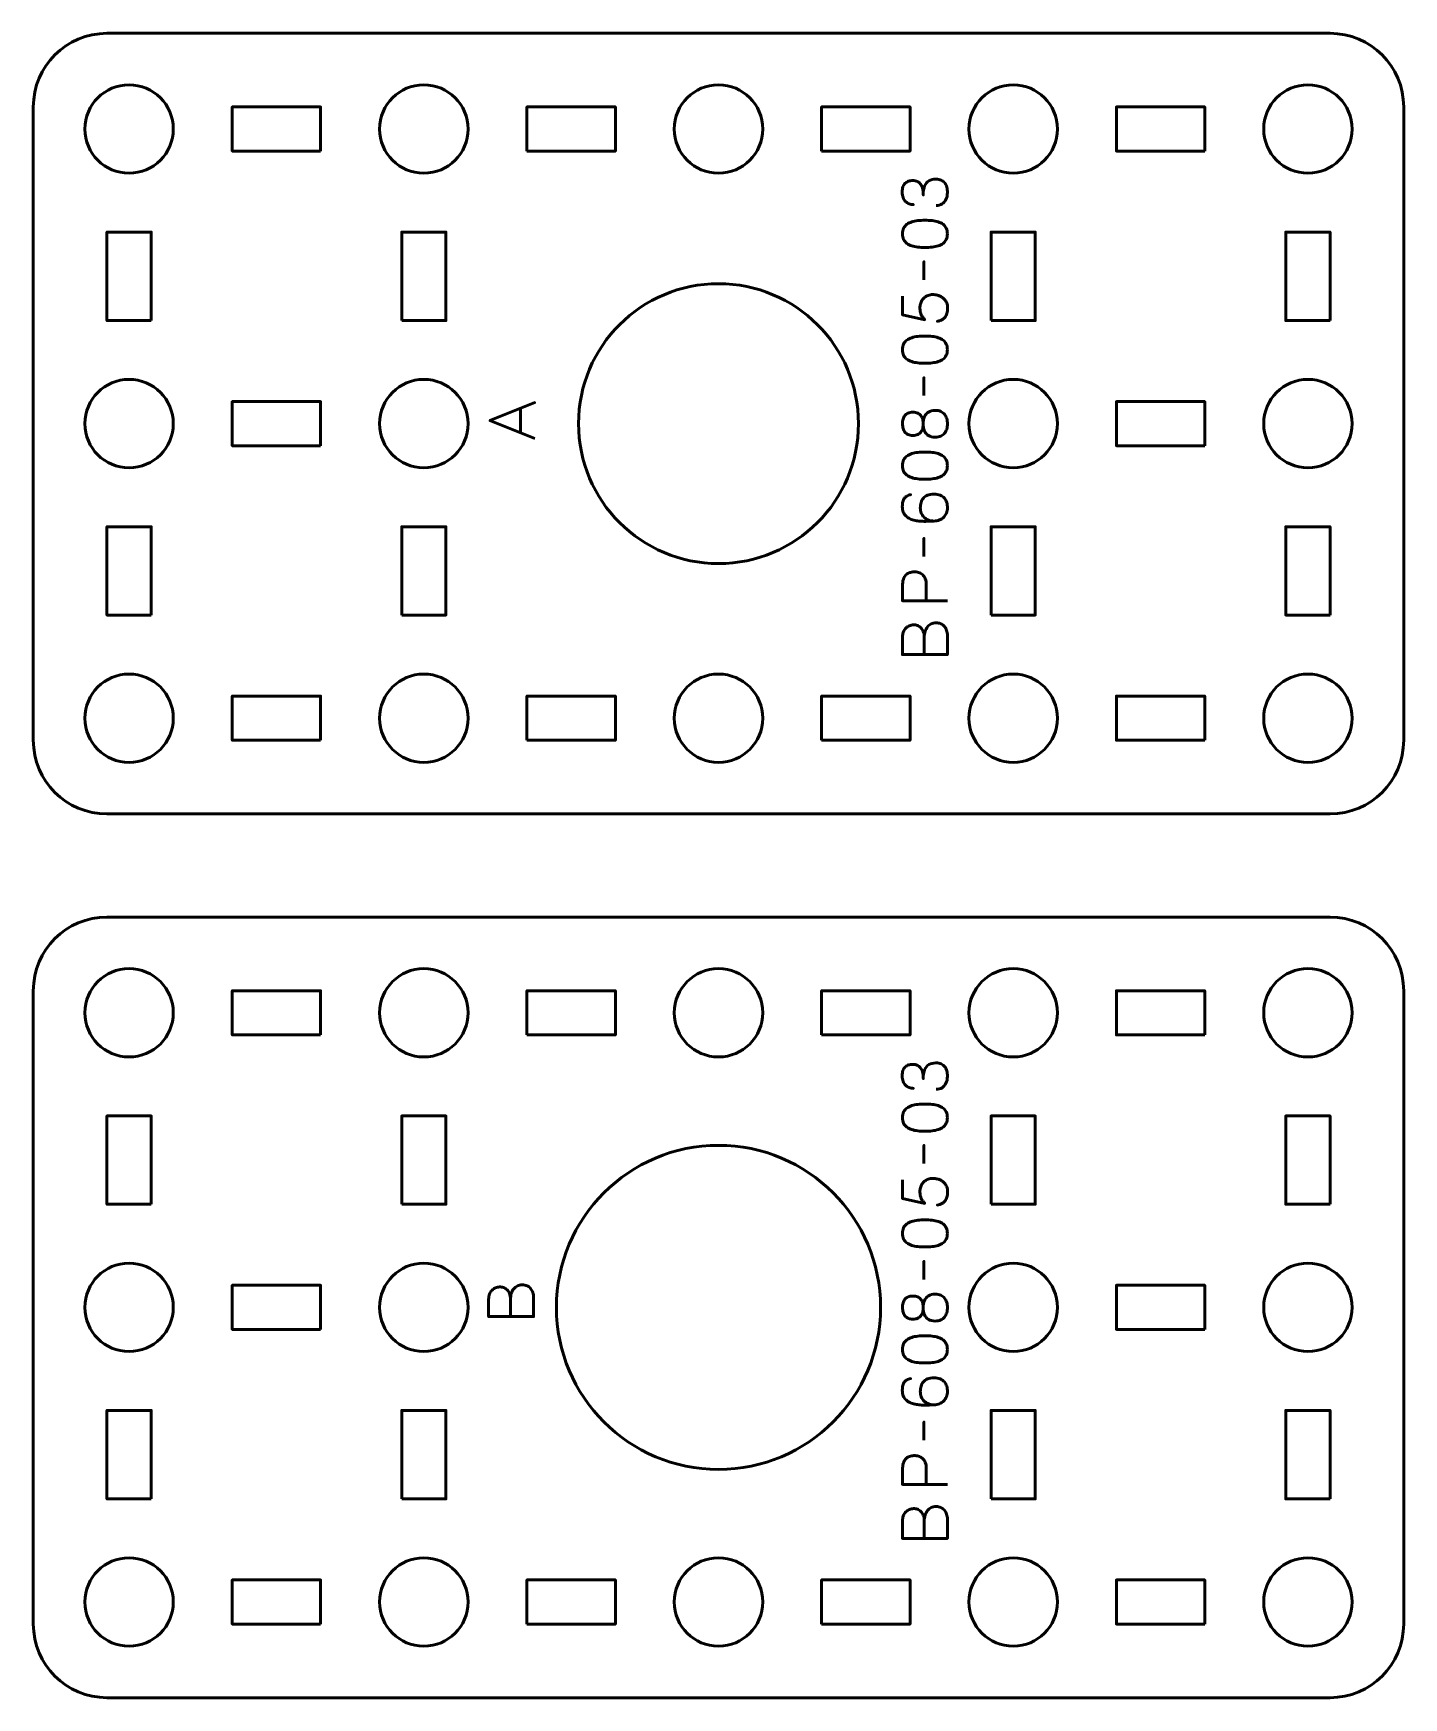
# Model space of a CAD drawing. Header units: centimetres. Extents: x -15.2 to -5.8, y -20.5 to -9.2.
import ezdxf

# ---------------------------------------------------------------- set-up
doc = ezdxf.new("R2010")
doc.units = ezdxf.units.CM
doc.header["$MEASUREMENT"] = 0
doc.layers.add('Layer 1', color=7, linetype='Continuous')

msp = doc.modelspace()

# ---------------------------------------------------------------- linework, layer by layer
at = {"layer": 'Layer 1', "lineweight": 53}
for points, knots in [([(-6.35005, -14.50003), (-6.35005, -14.50003), (-14.64995, -14.50003), (-14.64995, -14.50003), (-14.64995, -14.50003), (-14.92695, -14.50003), (-15.15005, -14.27694), (-15.15005, -13.99994), (-15.15005, -13.99994), (-15.15005, -13.99994), (-15.15005, -9.70008), (-15.15005, -9.70008), (-15.15005, -9.70008), (-15.15005, -9.42294), (-14.92695, -9.19998), (-14.64995, -9.19998), (-14.64995, -9.19998), (-14.64995, -9.19998), (-6.35005, -9.19998), (-6.35005, -9.19998), (-6.35005, -9.19998), (-6.07305, -9.19998), (-5.84995, -9.42294), (-5.84995, -9.70008), (-5.84995, -9.70008), (-5.84995, -9.70008), (-5.84995, -13.99994), (-5.84995, -13.99994), (-5.84995, -13.99994), (-5.84995, -14.27694), (-6.07305, -14.50003), (-6.35005, -14.50003)], [0, 0, 0, 0, 0.125, 0.125, 0.125, 0.125, 0.25, 0.25, 0.25, 0.25, 0.375, 0.375, 0.375, 0.375, 0.5, 0.5, 0.5, 0.5, 0.625, 0.625, 0.625, 0.625, 0.75, 0.75, 0.75, 0.75, 0.875, 0.875, 0.875, 0.875, 1, 1, 1, 1]), ([(-14.80002, -9.85), (-14.80002, -9.68434), (-14.66565, -9.55001), (-14.50002, -9.55001), (-14.50002, -9.55001), (-14.33425, -9.55001), (-14.20002, -9.68434), (-14.20002, -9.85), (-14.20002, -9.85), (-14.20002, -10.01563), (-14.33425, -10.15), (-14.50002, -10.15), (-14.50002, -10.15), (-14.66565, -10.15), (-14.80002, -10.01563), (-14.80002, -9.85)], [0, 0, 0, 0, 0.25, 0.25, 0.25, 0.25, 0.5, 0.5, 0.5, 0.5, 0.75, 0.75, 0.75, 0.75, 1, 1, 1, 1]), ([(-12.5, -9.55001), (-12.33423, -9.55001), (-12.2, -9.68434), (-12.2, -9.85001), (-12.2, -9.85001), (-12.2, -10.01564), (-12.33423, -10.15001), (-12.5, -10.15001), (-12.5, -10.15001), (-12.66567, -10.15001), (-12.80001, -10.01564), (-12.80001, -9.85001), (-12.80001, -9.85001), (-12.80001, -9.68434), (-12.66567, -9.55001), (-12.5, -9.55001)], [0, 0, 0, 0, 0.25, 0.25, 0.25, 0.25, 0.5, 0.5, 0.5, 0.5, 0.75, 0.75, 0.75, 0.75, 1, 1, 1, 1]), ([(-10.49993, -9.55001), (-10.3343, -9.55001), (-10.19993, -9.68434), (-10.19993, -9.85001), (-10.19993, -9.85001), (-10.19993, -10.01564), (-10.3343, -10.15001), (-10.49993, -10.15001), (-10.49993, -10.15001), (-10.6657, -10.15001), (-10.79993, -10.01564), (-10.79993, -9.85001), (-10.79993, -9.85001), (-10.79993, -9.68434), (-10.6657, -9.55001), (-10.49993, -9.55001)], [0, 0, 0, 0, 0.25, 0.25, 0.25, 0.25, 0.5, 0.5, 0.5, 0.5, 0.75, 0.75, 0.75, 0.75, 1, 1, 1, 1]), ([(-8.5, -9.55001), (-8.33433, -9.55001), (-8.2, -9.68434), (-8.2, -9.85001), (-8.2, -9.85001), (-8.2, -10.01564), (-8.33433, -10.15001), (-8.5, -10.15001), (-8.5, -10.15001), (-8.66563, -10.15001), (-8.8, -10.01564), (-8.8, -9.85001), (-8.8, -9.85001), (-8.8, -9.68434), (-8.66563, -9.55001), (-8.5, -9.55001)], [0, 0, 0, 0, 0.25, 0.25, 0.25, 0.25, 0.5, 0.5, 0.5, 0.5, 0.75, 0.75, 0.75, 0.75, 1, 1, 1, 1]), ([(-6.79998, -9.85), (-6.79998, -9.68434), (-6.66575, -9.55001), (-6.49998, -9.55001), (-6.49998, -9.55001), (-6.33432, -9.55001), (-6.19998, -9.68434), (-6.19998, -9.85), (-6.19998, -9.85), (-6.19998, -10.01563), (-6.33432, -10.15), (-6.49998, -10.15), (-6.49998, -10.15), (-6.66575, -10.15), (-6.79998, -10.01563), (-6.79998, -9.85)], [0, 0, 0, 0, 0.25, 0.25, 0.25, 0.25, 0.5, 0.5, 0.5, 0.5, 0.75, 0.75, 0.75, 0.75, 1, 1, 1, 1]), ([(-13.2, -10.00007), (-13.2, -10.00007), (-13.8, -10.00007), (-13.8, -10.00007), (-13.8, -10.00007), (-13.8, -10.00007), (-13.8, -9.70008), (-13.8, -9.70008), (-13.8, -9.70008), (-13.8, -9.70008), (-13.2, -9.70008), (-13.2, -9.70008), (-13.2, -9.70008), (-13.2, -9.70008), (-13.2, -10.00007), (-13.2, -10.00007)], [0, 0, 0, 0, 0.25, 0.25, 0.25, 0.25, 0.5, 0.5, 0.5, 0.5, 0.75, 0.75, 0.75, 0.75, 1, 1, 1, 1]), ([(-11.79999, -10.00008), (-11.79999, -10.00008), (-11.79999, -9.70008), (-11.79999, -9.70008), (-11.79999, -9.70008), (-11.79999, -9.70008), (-11.19998, -9.70008), (-11.19998, -9.70008), (-11.19998, -9.70008), (-11.19998, -9.70008), (-11.19998, -10.00008), (-11.19998, -10.00008), (-11.19998, -10.00008), (-11.19998, -10.00008), (-11.79999, -10.00008), (-11.79999, -10.00008)], [0, 0, 0, 0, 0.25, 0.25, 0.25, 0.25, 0.5, 0.5, 0.5, 0.5, 0.75, 0.75, 0.75, 0.75, 1, 1, 1, 1]), ([(-9.80002, -10.00008), (-9.80002, -10.00008), (-9.80002, -9.70008), (-9.80002, -9.70008), (-9.80002, -9.70008), (-9.80002, -9.70008), (-9.20002, -9.70008), (-9.20002, -9.70008), (-9.20002, -9.70008), (-9.20002, -9.70008), (-9.20002, -10.00008), (-9.20002, -10.00008), (-9.20002, -10.00008), (-9.20002, -10.00008), (-9.80002, -10.00008), (-9.80002, -10.00008)], [0, 0, 0, 0, 0.25, 0.25, 0.25, 0.25, 0.5, 0.5, 0.5, 0.5, 0.75, 0.75, 0.75, 0.75, 1, 1, 1, 1]), ([(-7.2, -10.00007), (-7.2, -10.00007), (-7.8, -10.00007), (-7.8, -10.00007), (-7.8, -10.00007), (-7.8, -10.00007), (-7.8, -9.70008), (-7.8, -9.70008), (-7.8, -9.70008), (-7.8, -9.70008), (-7.2, -9.70008), (-7.2, -9.70008), (-7.2, -9.70008), (-7.2, -9.70008), (-7.2, -10.00007), (-7.2, -10.00007)], [0, 0, 0, 0, 0.25, 0.25, 0.25, 0.25, 0.5, 0.5, 0.5, 0.5, 0.75, 0.75, 0.75, 0.75, 1, 1, 1, 1]), ([(-14.34995, -11.15002), (-14.34995, -11.15002), (-14.64995, -11.15002), (-14.64995, -11.15002), (-14.64995, -11.15002), (-14.64995, -11.15002), (-14.64995, -10.55002), (-14.64995, -10.55002), (-14.64995, -10.55002), (-14.64995, -10.55002), (-14.34995, -10.55002), (-14.34995, -10.55002), (-14.34995, -10.55002), (-14.34995, -10.55002), (-14.34995, -11.15002), (-14.34995, -11.15002)], [0, 0, 0, 0, 0.25, 0.25, 0.25, 0.25, 0.5, 0.5, 0.5, 0.5, 0.75, 0.75, 0.75, 0.75, 1, 1, 1, 1]), ([(-12.64994, -11.15003), (-12.64994, -11.15003), (-12.64994, -10.55003), (-12.64994, -10.55003), (-12.64994, -10.55003), (-12.64994, -10.55003), (-12.34993, -10.55003), (-12.34993, -10.55003), (-12.34993, -10.55003), (-12.34993, -10.55003), (-12.34993, -11.15003), (-12.34993, -11.15003), (-12.34993, -11.15003), (-12.34993, -11.15003), (-12.64994, -11.15003), (-12.64994, -11.15003)], [0, 0, 0, 0, 0.25, 0.25, 0.25, 0.25, 0.5, 0.5, 0.5, 0.5, 0.75, 0.75, 0.75, 0.75, 1, 1, 1, 1]), ([(-8.65007, -11.15003), (-8.65007, -11.15003), (-8.65007, -10.55003), (-8.65007, -10.55003), (-8.65007, -10.55003), (-8.65007, -10.55003), (-8.35007, -10.55003), (-8.35007, -10.55003), (-8.35007, -10.55003), (-8.35007, -10.55003), (-8.35007, -11.15003), (-8.35007, -11.15003), (-8.35007, -11.15003), (-8.35007, -11.15003), (-8.65007, -11.15003), (-8.65007, -11.15003)], [0, 0, 0, 0, 0.25, 0.25, 0.25, 0.25, 0.5, 0.5, 0.5, 0.5, 0.75, 0.75, 0.75, 0.75, 1, 1, 1, 1]), ([(-6.35005, -11.15002), (-6.35005, -11.15002), (-6.65005, -11.15002), (-6.65005, -11.15002), (-6.65005, -11.15002), (-6.65005, -11.15002), (-6.65005, -10.55002), (-6.65005, -10.55002), (-6.65005, -10.55002), (-6.65005, -10.55002), (-6.35005, -10.55002), (-6.35005, -10.55002), (-6.35005, -10.55002), (-6.35005, -10.55002), (-6.35005, -11.15002), (-6.35005, -11.15002)], [0, 0, 0, 0, 0.25, 0.25, 0.25, 0.25, 0.5, 0.5, 0.5, 0.5, 0.75, 0.75, 0.75, 0.75, 1, 1, 1, 1]), ([(-14.80002, -11.84993), (-14.80002, -11.6843), (-14.66565, -11.54993), (-14.50002, -11.54993), (-14.50002, -11.54993), (-14.33425, -11.54993), (-14.20002, -11.6843), (-14.20002, -11.84993), (-14.20002, -11.84993), (-14.20002, -12.0157), (-14.33425, -12.14993), (-14.50002, -12.14993), (-14.50002, -12.14993), (-14.66565, -12.14993), (-14.80002, -12.0157), (-14.80002, -11.84993)], [0, 0, 0, 0, 0.25, 0.25, 0.25, 0.25, 0.5, 0.5, 0.5, 0.5, 0.75, 0.75, 0.75, 0.75, 1, 1, 1, 1]), ([(-12.5, -11.54994), (-12.33423, -11.54994), (-12.2, -11.68431), (-12.2, -11.84994), (-12.2, -11.84994), (-12.2, -12.01571), (-12.33423, -12.14994), (-12.5, -12.14994), (-12.5, -12.14994), (-12.66567, -12.14994), (-12.80001, -12.01571), (-12.80001, -11.84994), (-12.80001, -11.84994), (-12.80001, -11.68431), (-12.66567, -11.54994), (-12.5, -11.54994)], [0, 0, 0, 0, 0.25, 0.25, 0.25, 0.25, 0.5, 0.5, 0.5, 0.5, 0.75, 0.75, 0.75, 0.75, 1, 1, 1, 1]), ([(-8.5, -11.54994), (-8.33433, -11.54994), (-8.2, -11.68431), (-8.2, -11.84994), (-8.2, -11.84994), (-8.2, -12.01571), (-8.33433, -12.14994), (-8.5, -12.14994), (-8.5, -12.14994), (-8.66563, -12.14994), (-8.8, -12.01571), (-8.8, -11.84994), (-8.8, -11.84994), (-8.8, -11.68431), (-8.66563, -11.54994), (-8.5, -11.54994)], [0, 0, 0, 0, 0.25, 0.25, 0.25, 0.25, 0.5, 0.5, 0.5, 0.5, 0.75, 0.75, 0.75, 0.75, 1, 1, 1, 1]), ([(-6.79998, -11.84993), (-6.79998, -11.6843), (-6.66575, -11.54993), (-6.49998, -11.54993), (-6.49998, -11.54993), (-6.33432, -11.54993), (-6.19998, -11.6843), (-6.19998, -11.84993), (-6.19998, -11.84993), (-6.19998, -12.0157), (-6.33432, -12.14993), (-6.49998, -12.14993), (-6.49998, -12.14993), (-6.66575, -12.14993), (-6.79998, -12.0157), (-6.79998, -11.84993)], [0, 0, 0, 0, 0.25, 0.25, 0.25, 0.25, 0.5, 0.5, 0.5, 0.5, 0.75, 0.75, 0.75, 0.75, 1, 1, 1, 1]), ([(-13.2, -12), (-13.2, -12), (-13.8, -12), (-13.8, -12), (-13.8, -12), (-13.8, -12), (-13.8, -11.7), (-13.8, -11.7), (-13.8, -11.7), (-13.8, -11.7), (-13.2, -11.7), (-13.2, -11.7), (-13.2, -11.7), (-13.2, -11.7), (-13.2, -12), (-13.2, -12)], [0, 0, 0, 0, 0.25, 0.25, 0.25, 0.25, 0.5, 0.5, 0.5, 0.5, 0.75, 0.75, 0.75, 0.75, 1, 1, 1, 1]), ([(-7.2, -12), (-7.2, -12), (-7.8, -12), (-7.8, -12), (-7.8, -12), (-7.8, -12), (-7.8, -11.7), (-7.8, -11.7), (-7.8, -11.7), (-7.8, -11.7), (-7.2, -11.7), (-7.2, -11.7), (-7.2, -11.7), (-7.2, -11.7), (-7.2, -12), (-7.2, -12)], [0, 0, 0, 0, 0.25, 0.25, 0.25, 0.25, 0.5, 0.5, 0.5, 0.5, 0.75, 0.75, 0.75, 0.75, 1, 1, 1, 1]), ([(-14.34995, -13.14999), (-14.34995, -13.14999), (-14.64995, -13.14999), (-14.64995, -13.14999), (-14.64995, -13.14999), (-14.64995, -13.14999), (-14.64995, -12.54998), (-14.64995, -12.54998), (-14.64995, -12.54998), (-14.64995, -12.54998), (-14.34995, -12.54998), (-14.34995, -12.54998), (-14.34995, -12.54998), (-14.34995, -12.54998), (-14.34995, -13.14999), (-14.34995, -13.14999)], [0, 0, 0, 0, 0.25, 0.25, 0.25, 0.25, 0.5, 0.5, 0.5, 0.5, 0.75, 0.75, 0.75, 0.75, 1, 1, 1, 1]), ([(-12.64994, -13.15), (-12.64994, -13.15), (-12.64994, -12.54999), (-12.64994, -12.54999), (-12.64994, -12.54999), (-12.64994, -12.54999), (-12.34993, -12.54999), (-12.34993, -12.54999), (-12.34993, -12.54999), (-12.34993, -12.54999), (-12.34993, -13.15), (-12.34993, -13.15), (-12.34993, -13.15), (-12.34993, -13.15), (-12.64994, -13.15), (-12.64994, -13.15)], [0, 0, 0, 0, 0.25, 0.25, 0.25, 0.25, 0.5, 0.5, 0.5, 0.5, 0.75, 0.75, 0.75, 0.75, 1, 1, 1, 1]), ([(-8.65007, -13.15), (-8.65007, -13.15), (-8.65007, -12.54999), (-8.65007, -12.54999), (-8.65007, -12.54999), (-8.65007, -12.54999), (-8.35007, -12.54999), (-8.35007, -12.54999), (-8.35007, -12.54999), (-8.35007, -12.54999), (-8.35007, -13.15), (-8.35007, -13.15), (-8.35007, -13.15), (-8.35007, -13.15), (-8.65007, -13.15), (-8.65007, -13.15)], [0, 0, 0, 0, 0.25, 0.25, 0.25, 0.25, 0.5, 0.5, 0.5, 0.5, 0.75, 0.75, 0.75, 0.75, 1, 1, 1, 1]), ([(-6.35005, -13.14999), (-6.35005, -13.14999), (-6.65005, -13.14999), (-6.65005, -13.14999), (-6.65005, -13.14999), (-6.65005, -13.14999), (-6.65005, -12.54998), (-6.65005, -12.54998), (-6.65005, -12.54998), (-6.65005, -12.54998), (-6.35005, -12.54998), (-6.35005, -12.54998), (-6.35005, -12.54998), (-6.35005, -12.54998), (-6.35005, -13.14999), (-6.35005, -13.14999)], [0, 0, 0, 0, 0.25, 0.25, 0.25, 0.25, 0.5, 0.5, 0.5, 0.5, 0.75, 0.75, 0.75, 0.75, 1, 1, 1, 1]), ([(-14.80002, -13.85), (-14.80002, -13.68423), (-14.66565, -13.55), (-14.50002, -13.55), (-14.50002, -13.55), (-14.33425, -13.55), (-14.20002, -13.68423), (-14.20002, -13.85), (-14.20002, -13.85), (-14.20002, -14.01567), (-14.33425, -14.15001), (-14.50002, -14.15001), (-14.50002, -14.15001), (-14.66565, -14.15001), (-14.80002, -14.01567), (-14.80002, -13.85)], [0, 0, 0, 0, 0.25, 0.25, 0.25, 0.25, 0.5, 0.5, 0.5, 0.5, 0.75, 0.75, 0.75, 0.75, 1, 1, 1, 1]), ([(-12.5, -13.55001), (-12.33423, -13.55001), (-12.2, -13.68424), (-12.2, -13.85002), (-12.2, -13.85002), (-12.2, -14.01568), (-12.33423, -14.15002), (-12.5, -14.15002), (-12.5, -14.15002), (-12.66567, -14.15002), (-12.80001, -14.01568), (-12.80001, -13.85002), (-12.80001, -13.85002), (-12.80001, -13.68424), (-12.66567, -13.55001), (-12.5, -13.55001)], [0, 0, 0, 0, 0.25, 0.25, 0.25, 0.25, 0.5, 0.5, 0.5, 0.5, 0.75, 0.75, 0.75, 0.75, 1, 1, 1, 1]), ([(-10.49993, -13.55001), (-10.3343, -13.55001), (-10.19993, -13.68424), (-10.19993, -13.85002), (-10.19993, -13.85002), (-10.19993, -14.01568), (-10.3343, -14.15002), (-10.49993, -14.15002), (-10.49993, -14.15002), (-10.6657, -14.15002), (-10.79993, -14.01568), (-10.79993, -13.85002), (-10.79993, -13.85002), (-10.79993, -13.68424), (-10.6657, -13.55001), (-10.49993, -13.55001)], [0, 0, 0, 0, 0.25, 0.25, 0.25, 0.25, 0.5, 0.5, 0.5, 0.5, 0.75, 0.75, 0.75, 0.75, 1, 1, 1, 1]), ([(-8.5, -13.55001), (-8.33433, -13.55001), (-8.2, -13.68424), (-8.2, -13.85002), (-8.2, -13.85002), (-8.2, -14.01568), (-8.33433, -14.15002), (-8.5, -14.15002), (-8.5, -14.15002), (-8.66563, -14.15002), (-8.8, -14.01568), (-8.8, -13.85002), (-8.8, -13.85002), (-8.8, -13.68424), (-8.66563, -13.55001), (-8.5, -13.55001)], [0, 0, 0, 0, 0.25, 0.25, 0.25, 0.25, 0.5, 0.5, 0.5, 0.5, 0.75, 0.75, 0.75, 0.75, 1, 1, 1, 1]), ([(-6.79998, -13.85), (-6.79998, -13.68423), (-6.66575, -13.55), (-6.49998, -13.55), (-6.49998, -13.55), (-6.33432, -13.55), (-6.19998, -13.68423), (-6.19998, -13.85), (-6.19998, -13.85), (-6.19998, -14.01567), (-6.33432, -14.15001), (-6.49998, -14.15001), (-6.49998, -14.15001), (-6.66575, -14.15001), (-6.79998, -14.01567), (-6.79998, -13.85)], [0, 0, 0, 0, 0.25, 0.25, 0.25, 0.25, 0.5, 0.5, 0.5, 0.5, 0.75, 0.75, 0.75, 0.75, 1, 1, 1, 1]), ([(-13.2, -13.99994), (-13.2, -13.99994), (-13.8, -13.99994), (-13.8, -13.99994), (-13.8, -13.99994), (-13.8, -13.99994), (-13.8, -13.69993), (-13.8, -13.69993), (-13.8, -13.69993), (-13.8, -13.69993), (-13.2, -13.69993), (-13.2, -13.69993), (-13.2, -13.69993), (-13.2, -13.69993), (-13.2, -13.99994), (-13.2, -13.99994)], [0, 0, 0, 0, 0.25, 0.25, 0.25, 0.25, 0.5, 0.5, 0.5, 0.5, 0.75, 0.75, 0.75, 0.75, 1, 1, 1, 1]), ([(-11.79999, -13.99995), (-11.79999, -13.99995), (-11.79999, -13.69994), (-11.79999, -13.69994), (-11.79999, -13.69994), (-11.79999, -13.69994), (-11.19998, -13.69994), (-11.19998, -13.69994), (-11.19998, -13.69994), (-11.19998, -13.69994), (-11.19998, -13.99995), (-11.19998, -13.99995), (-11.19998, -13.99995), (-11.19998, -13.99995), (-11.79999, -13.99995), (-11.79999, -13.99995)], [0, 0, 0, 0, 0.25, 0.25, 0.25, 0.25, 0.5, 0.5, 0.5, 0.5, 0.75, 0.75, 0.75, 0.75, 1, 1, 1, 1]), ([(-9.80002, -13.99995), (-9.80002, -13.99995), (-9.80002, -13.69994), (-9.80002, -13.69994), (-9.80002, -13.69994), (-9.80002, -13.69994), (-9.20002, -13.69994), (-9.20002, -13.69994), (-9.20002, -13.69994), (-9.20002, -13.69994), (-9.20002, -13.99995), (-9.20002, -13.99995), (-9.20002, -13.99995), (-9.20002, -13.99995), (-9.80002, -13.99995), (-9.80002, -13.99995)], [0, 0, 0, 0, 0.25, 0.25, 0.25, 0.25, 0.5, 0.5, 0.5, 0.5, 0.75, 0.75, 0.75, 0.75, 1, 1, 1, 1]), ([(-7.2, -13.99994), (-7.2, -13.99994), (-7.8, -13.99994), (-7.8, -13.99994), (-7.8, -13.99994), (-7.8, -13.99994), (-7.8, -13.69993), (-7.8, -13.69993), (-7.8, -13.69993), (-7.8, -13.69993), (-7.2, -13.69993), (-7.2, -13.69993), (-7.2, -13.69993), (-7.2, -13.69993), (-7.2, -13.99994), (-7.2, -13.99994)], [0, 0, 0, 0, 0.25, 0.25, 0.25, 0.25, 0.5, 0.5, 0.5, 0.5, 0.75, 0.75, 0.75, 0.75, 1, 1, 1, 1]), ([(-6.35005, -20.50003), (-6.35005, -20.50003), (-14.64995, -20.50003), (-14.64995, -20.50003), (-14.64995, -20.50003), (-14.92695, -20.50003), (-15.15005, -20.27694), (-15.15005, -19.99994), (-15.15005, -19.99994), (-15.15005, -19.99994), (-15.15005, -15.70008), (-15.15005, -15.70008), (-15.15005, -15.70008), (-15.15005, -15.42294), (-14.92695, -15.19998), (-14.64995, -15.19998), (-14.64995, -15.19998), (-14.64995, -15.19998), (-6.35005, -15.19998), (-6.35005, -15.19998), (-6.35005, -15.19998), (-6.07305, -15.19998), (-5.84995, -15.42294), (-5.84995, -15.70008), (-5.84995, -15.70008), (-5.84995, -15.70008), (-5.84995, -19.99994), (-5.84995, -19.99994), (-5.84995, -19.99994), (-5.84995, -20.27694), (-6.07305, -20.50003), (-6.35005, -20.50003)], [0, 0, 0, 0, 0.125, 0.125, 0.125, 0.125, 0.25, 0.25, 0.25, 0.25, 0.375, 0.375, 0.375, 0.375, 0.5, 0.5, 0.5, 0.5, 0.625, 0.625, 0.625, 0.625, 0.75, 0.75, 0.75, 0.75, 0.875, 0.875, 0.875, 0.875, 1, 1, 1, 1]), ([(-14.80002, -15.85), (-14.80002, -15.68434), (-14.66565, -15.55001), (-14.50002, -15.55001), (-14.50002, -15.55001), (-14.33425, -15.55001), (-14.20002, -15.68434), (-14.20002, -15.85), (-14.20002, -15.85), (-14.20002, -16.01563), (-14.33425, -16.15), (-14.50002, -16.15), (-14.50002, -16.15), (-14.66565, -16.15), (-14.80002, -16.01563), (-14.80002, -15.85)], [0, 0, 0, 0, 0.25, 0.25, 0.25, 0.25, 0.5, 0.5, 0.5, 0.5, 0.75, 0.75, 0.75, 0.75, 1, 1, 1, 1]), ([(-12.5, -15.55001), (-12.33423, -15.55001), (-12.2, -15.68434), (-12.2, -15.85001), (-12.2, -15.85001), (-12.2, -16.01564), (-12.33423, -16.15001), (-12.5, -16.15001), (-12.5, -16.15001), (-12.66567, -16.15001), (-12.80001, -16.01564), (-12.80001, -15.85001), (-12.80001, -15.85001), (-12.80001, -15.68434), (-12.66567, -15.55001), (-12.5, -15.55001)], [0, 0, 0, 0, 0.25, 0.25, 0.25, 0.25, 0.5, 0.5, 0.5, 0.5, 0.75, 0.75, 0.75, 0.75, 1, 1, 1, 1]), ([(-10.49993, -15.55001), (-10.3343, -15.55001), (-10.19993, -15.68434), (-10.19993, -15.85001), (-10.19993, -15.85001), (-10.19993, -16.01564), (-10.3343, -16.15001), (-10.49993, -16.15001), (-10.49993, -16.15001), (-10.6657, -16.15001), (-10.79993, -16.01564), (-10.79993, -15.85001), (-10.79993, -15.85001), (-10.79993, -15.68434), (-10.6657, -15.55001), (-10.49993, -15.55001)], [0, 0, 0, 0, 0.25, 0.25, 0.25, 0.25, 0.5, 0.5, 0.5, 0.5, 0.75, 0.75, 0.75, 0.75, 1, 1, 1, 1]), ([(-8.5, -15.55001), (-8.33433, -15.55001), (-8.2, -15.68434), (-8.2, -15.85001), (-8.2, -15.85001), (-8.2, -16.01564), (-8.33433, -16.15001), (-8.5, -16.15001), (-8.5, -16.15001), (-8.66563, -16.15001), (-8.8, -16.01564), (-8.8, -15.85001), (-8.8, -15.85001), (-8.8, -15.68434), (-8.66563, -15.55001), (-8.5, -15.55001)], [0, 0, 0, 0, 0.25, 0.25, 0.25, 0.25, 0.5, 0.5, 0.5, 0.5, 0.75, 0.75, 0.75, 0.75, 1, 1, 1, 1]), ([(-6.79998, -15.85), (-6.79998, -15.68434), (-6.66575, -15.55001), (-6.49998, -15.55001), (-6.49998, -15.55001), (-6.33432, -15.55001), (-6.19998, -15.68434), (-6.19998, -15.85), (-6.19998, -15.85), (-6.19998, -16.01563), (-6.33432, -16.15), (-6.49998, -16.15), (-6.49998, -16.15), (-6.66575, -16.15), (-6.79998, -16.01563), (-6.79998, -15.85)], [0, 0, 0, 0, 0.25, 0.25, 0.25, 0.25, 0.5, 0.5, 0.5, 0.5, 0.75, 0.75, 0.75, 0.75, 1, 1, 1, 1]), ([(-13.2, -16.00007), (-13.2, -16.00007), (-13.8, -16.00007), (-13.8, -16.00007), (-13.8, -16.00007), (-13.8, -16.00007), (-13.8, -15.70008), (-13.8, -15.70008), (-13.8, -15.70008), (-13.8, -15.70008), (-13.2, -15.70008), (-13.2, -15.70008), (-13.2, -15.70008), (-13.2, -15.70008), (-13.2, -16.00007), (-13.2, -16.00007)], [0, 0, 0, 0, 0.25, 0.25, 0.25, 0.25, 0.5, 0.5, 0.5, 0.5, 0.75, 0.75, 0.75, 0.75, 1, 1, 1, 1]), ([(-11.79999, -16.00008), (-11.79999, -16.00008), (-11.79999, -15.70008), (-11.79999, -15.70008), (-11.79999, -15.70008), (-11.79999, -15.70008), (-11.19998, -15.70008), (-11.19998, -15.70008), (-11.19998, -15.70008), (-11.19998, -15.70008), (-11.19998, -16.00008), (-11.19998, -16.00008), (-11.19998, -16.00008), (-11.19998, -16.00008), (-11.79999, -16.00008), (-11.79999, -16.00008)], [0, 0, 0, 0, 0.25, 0.25, 0.25, 0.25, 0.5, 0.5, 0.5, 0.5, 0.75, 0.75, 0.75, 0.75, 1, 1, 1, 1]), ([(-9.80002, -16.00008), (-9.80002, -16.00008), (-9.80002, -15.70008), (-9.80002, -15.70008), (-9.80002, -15.70008), (-9.80002, -15.70008), (-9.20002, -15.70008), (-9.20002, -15.70008), (-9.20002, -15.70008), (-9.20002, -15.70008), (-9.20002, -16.00008), (-9.20002, -16.00008), (-9.20002, -16.00008), (-9.20002, -16.00008), (-9.80002, -16.00008), (-9.80002, -16.00008)], [0, 0, 0, 0, 0.25, 0.25, 0.25, 0.25, 0.5, 0.5, 0.5, 0.5, 0.75, 0.75, 0.75, 0.75, 1, 1, 1, 1]), ([(-7.2, -16.00007), (-7.2, -16.00007), (-7.8, -16.00007), (-7.8, -16.00007), (-7.8, -16.00007), (-7.8, -16.00007), (-7.8, -15.70008), (-7.8, -15.70008), (-7.8, -15.70008), (-7.8, -15.70008), (-7.2, -15.70008), (-7.2, -15.70008), (-7.2, -15.70008), (-7.2, -15.70008), (-7.2, -16.00007), (-7.2, -16.00007)], [0, 0, 0, 0, 0.25, 0.25, 0.25, 0.25, 0.5, 0.5, 0.5, 0.5, 0.75, 0.75, 0.75, 0.75, 1, 1, 1, 1]), ([(-14.34995, -17.15002), (-14.34995, -17.15002), (-14.64995, -17.15002), (-14.64995, -17.15002), (-14.64995, -17.15002), (-14.64995, -17.15002), (-14.64995, -16.55002), (-14.64995, -16.55002), (-14.64995, -16.55002), (-14.64995, -16.55002), (-14.34995, -16.55002), (-14.34995, -16.55002), (-14.34995, -16.55002), (-14.34995, -16.55002), (-14.34995, -17.15002), (-14.34995, -17.15002)], [0, 0, 0, 0, 0.25, 0.25, 0.25, 0.25, 0.5, 0.5, 0.5, 0.5, 0.75, 0.75, 0.75, 0.75, 1, 1, 1, 1]), ([(-12.64994, -17.15003), (-12.64994, -17.15003), (-12.64994, -16.55003), (-12.64994, -16.55003), (-12.64994, -16.55003), (-12.64994, -16.55003), (-12.34993, -16.55003), (-12.34993, -16.55003), (-12.34993, -16.55003), (-12.34993, -16.55003), (-12.34993, -17.15003), (-12.34993, -17.15003), (-12.34993, -17.15003), (-12.34993, -17.15003), (-12.64994, -17.15003), (-12.64994, -17.15003)], [0, 0, 0, 0, 0.25, 0.25, 0.25, 0.25, 0.5, 0.5, 0.5, 0.5, 0.75, 0.75, 0.75, 0.75, 1, 1, 1, 1]), ([(-8.65007, -17.15003), (-8.65007, -17.15003), (-8.65007, -16.55003), (-8.65007, -16.55003), (-8.65007, -16.55003), (-8.65007, -16.55003), (-8.35007, -16.55003), (-8.35007, -16.55003), (-8.35007, -16.55003), (-8.35007, -16.55003), (-8.35007, -17.15003), (-8.35007, -17.15003), (-8.35007, -17.15003), (-8.35007, -17.15003), (-8.65007, -17.15003), (-8.65007, -17.15003)], [0, 0, 0, 0, 0.25, 0.25, 0.25, 0.25, 0.5, 0.5, 0.5, 0.5, 0.75, 0.75, 0.75, 0.75, 1, 1, 1, 1]), ([(-6.35005, -17.15002), (-6.35005, -17.15002), (-6.65005, -17.15002), (-6.65005, -17.15002), (-6.65005, -17.15002), (-6.65005, -17.15002), (-6.65005, -16.55002), (-6.65005, -16.55002), (-6.65005, -16.55002), (-6.65005, -16.55002), (-6.35005, -16.55002), (-6.35005, -16.55002), (-6.35005, -16.55002), (-6.35005, -16.55002), (-6.35005, -17.15002), (-6.35005, -17.15002)], [0, 0, 0, 0, 0.25, 0.25, 0.25, 0.25, 0.5, 0.5, 0.5, 0.5, 0.75, 0.75, 0.75, 0.75, 1, 1, 1, 1]), ([(-14.80002, -17.84993), (-14.80002, -17.6843), (-14.66565, -17.54993), (-14.50002, -17.54993), (-14.50002, -17.54993), (-14.33425, -17.54993), (-14.20002, -17.6843), (-14.20002, -17.84993), (-14.20002, -17.84993), (-14.20002, -18.0157), (-14.33425, -18.14993), (-14.50002, -18.14993), (-14.50002, -18.14993), (-14.66565, -18.14993), (-14.80002, -18.0157), (-14.80002, -17.84993)], [0, 0, 0, 0, 0.25, 0.25, 0.25, 0.25, 0.5, 0.5, 0.5, 0.5, 0.75, 0.75, 0.75, 0.75, 1, 1, 1, 1]), ([(-12.5, -17.54994), (-12.33423, -17.54994), (-12.2, -17.68431), (-12.2, -17.84994), (-12.2, -17.84994), (-12.2, -18.01571), (-12.33423, -18.14994), (-12.5, -18.14994), (-12.5, -18.14994), (-12.66567, -18.14994), (-12.80001, -18.01571), (-12.80001, -17.84994), (-12.80001, -17.84994), (-12.80001, -17.68431), (-12.66567, -17.54994), (-12.5, -17.54994)], [0, 0, 0, 0, 0.25, 0.25, 0.25, 0.25, 0.5, 0.5, 0.5, 0.5, 0.75, 0.75, 0.75, 0.75, 1, 1, 1, 1]), ([(-8.5, -17.54994), (-8.33433, -17.54994), (-8.2, -17.68431), (-8.2, -17.84994), (-8.2, -17.84994), (-8.2, -18.01571), (-8.33433, -18.14994), (-8.5, -18.14994), (-8.5, -18.14994), (-8.66563, -18.14994), (-8.8, -18.01571), (-8.8, -17.84994), (-8.8, -17.84994), (-8.8, -17.68431), (-8.66563, -17.54994), (-8.5, -17.54994)], [0, 0, 0, 0, 0.25, 0.25, 0.25, 0.25, 0.5, 0.5, 0.5, 0.5, 0.75, 0.75, 0.75, 0.75, 1, 1, 1, 1]), ([(-6.79998, -17.84993), (-6.79998, -17.6843), (-6.66575, -17.54993), (-6.49998, -17.54993), (-6.49998, -17.54993), (-6.33432, -17.54993), (-6.19998, -17.6843), (-6.19998, -17.84993), (-6.19998, -17.84993), (-6.19998, -18.0157), (-6.33432, -18.14993), (-6.49998, -18.14993), (-6.49998, -18.14993), (-6.66575, -18.14993), (-6.79998, -18.0157), (-6.79998, -17.84993)], [0, 0, 0, 0, 0.25, 0.25, 0.25, 0.25, 0.5, 0.5, 0.5, 0.5, 0.75, 0.75, 0.75, 0.75, 1, 1, 1, 1]), ([(-13.2, -18), (-13.2, -18), (-13.8, -18), (-13.8, -18), (-13.8, -18), (-13.8, -18), (-13.8, -17.7), (-13.8, -17.7), (-13.8, -17.7), (-13.8, -17.7), (-13.2, -17.7), (-13.2, -17.7), (-13.2, -17.7), (-13.2, -17.7), (-13.2, -18), (-13.2, -18)], [0, 0, 0, 0, 0.25, 0.25, 0.25, 0.25, 0.5, 0.5, 0.5, 0.5, 0.75, 0.75, 0.75, 0.75, 1, 1, 1, 1]), ([(-7.2, -18), (-7.2, -18), (-7.8, -18), (-7.8, -18), (-7.8, -18), (-7.8, -18), (-7.8, -17.7), (-7.8, -17.7), (-7.8, -17.7), (-7.8, -17.7), (-7.2, -17.7), (-7.2, -17.7), (-7.2, -17.7), (-7.2, -17.7), (-7.2, -18), (-7.2, -18)], [0, 0, 0, 0, 0.25, 0.25, 0.25, 0.25, 0.5, 0.5, 0.5, 0.5, 0.75, 0.75, 0.75, 0.75, 1, 1, 1, 1]), ([(-14.34995, -19.14999), (-14.34995, -19.14999), (-14.64995, -19.14999), (-14.64995, -19.14999), (-14.64995, -19.14999), (-14.64995, -19.14999), (-14.64995, -18.54998), (-14.64995, -18.54998), (-14.64995, -18.54998), (-14.64995, -18.54998), (-14.34995, -18.54998), (-14.34995, -18.54998), (-14.34995, -18.54998), (-14.34995, -18.54998), (-14.34995, -19.14999), (-14.34995, -19.14999)], [0, 0, 0, 0, 0.25, 0.25, 0.25, 0.25, 0.5, 0.5, 0.5, 0.5, 0.75, 0.75, 0.75, 0.75, 1, 1, 1, 1]), ([(-12.64994, -19.15), (-12.64994, -19.15), (-12.64994, -18.54999), (-12.64994, -18.54999), (-12.64994, -18.54999), (-12.64994, -18.54999), (-12.34993, -18.54999), (-12.34993, -18.54999), (-12.34993, -18.54999), (-12.34993, -18.54999), (-12.34993, -19.15), (-12.34993, -19.15), (-12.34993, -19.15), (-12.34993, -19.15), (-12.64994, -19.15), (-12.64994, -19.15)], [0, 0, 0, 0, 0.25, 0.25, 0.25, 0.25, 0.5, 0.5, 0.5, 0.5, 0.75, 0.75, 0.75, 0.75, 1, 1, 1, 1]), ([(-8.65007, -19.15), (-8.65007, -19.15), (-8.65007, -18.54999), (-8.65007, -18.54999), (-8.65007, -18.54999), (-8.65007, -18.54999), (-8.35007, -18.54999), (-8.35007, -18.54999), (-8.35007, -18.54999), (-8.35007, -18.54999), (-8.35007, -19.15), (-8.35007, -19.15), (-8.35007, -19.15), (-8.35007, -19.15), (-8.65007, -19.15), (-8.65007, -19.15)], [0, 0, 0, 0, 0.25, 0.25, 0.25, 0.25, 0.5, 0.5, 0.5, 0.5, 0.75, 0.75, 0.75, 0.75, 1, 1, 1, 1]), ([(-6.35005, -19.14999), (-6.35005, -19.14999), (-6.65005, -19.14999), (-6.65005, -19.14999), (-6.65005, -19.14999), (-6.65005, -19.14999), (-6.65005, -18.54998), (-6.65005, -18.54998), (-6.65005, -18.54998), (-6.65005, -18.54998), (-6.35005, -18.54998), (-6.35005, -18.54998), (-6.35005, -18.54998), (-6.35005, -18.54998), (-6.35005, -19.14999), (-6.35005, -19.14999)], [0, 0, 0, 0, 0.25, 0.25, 0.25, 0.25, 0.5, 0.5, 0.5, 0.5, 0.75, 0.75, 0.75, 0.75, 1, 1, 1, 1]), ([(-14.80002, -19.85), (-14.80002, -19.68423), (-14.66565, -19.55), (-14.50002, -19.55), (-14.50002, -19.55), (-14.33425, -19.55), (-14.20002, -19.68423), (-14.20002, -19.85), (-14.20002, -19.85), (-14.20002, -20.01567), (-14.33425, -20.15001), (-14.50002, -20.15001), (-14.50002, -20.15001), (-14.66565, -20.15001), (-14.80002, -20.01567), (-14.80002, -19.85)], [0, 0, 0, 0, 0.25, 0.25, 0.25, 0.25, 0.5, 0.5, 0.5, 0.5, 0.75, 0.75, 0.75, 0.75, 1, 1, 1, 1]), ([(-12.5, -19.55001), (-12.33423, -19.55001), (-12.2, -19.68424), (-12.2, -19.85002), (-12.2, -19.85002), (-12.2, -20.01568), (-12.33423, -20.15002), (-12.5, -20.15002), (-12.5, -20.15002), (-12.66567, -20.15002), (-12.80001, -20.01568), (-12.80001, -19.85002), (-12.80001, -19.85002), (-12.80001, -19.68424), (-12.66567, -19.55001), (-12.5, -19.55001)], [0, 0, 0, 0, 0.25, 0.25, 0.25, 0.25, 0.5, 0.5, 0.5, 0.5, 0.75, 0.75, 0.75, 0.75, 1, 1, 1, 1]), ([(-10.49993, -19.55001), (-10.3343, -19.55001), (-10.19993, -19.68424), (-10.19993, -19.85002), (-10.19993, -19.85002), (-10.19993, -20.01568), (-10.3343, -20.15002), (-10.49993, -20.15002), (-10.49993, -20.15002), (-10.6657, -20.15002), (-10.79993, -20.01568), (-10.79993, -19.85002), (-10.79993, -19.85002), (-10.79993, -19.68424), (-10.6657, -19.55001), (-10.49993, -19.55001)], [0, 0, 0, 0, 0.25, 0.25, 0.25, 0.25, 0.5, 0.5, 0.5, 0.5, 0.75, 0.75, 0.75, 0.75, 1, 1, 1, 1]), ([(-8.5, -19.55001), (-8.33433, -19.55001), (-8.2, -19.68424), (-8.2, -19.85002), (-8.2, -19.85002), (-8.2, -20.01568), (-8.33433, -20.15002), (-8.5, -20.15002), (-8.5, -20.15002), (-8.66563, -20.15002), (-8.8, -20.01568), (-8.8, -19.85002), (-8.8, -19.85002), (-8.8, -19.68424), (-8.66563, -19.55001), (-8.5, -19.55001)], [0, 0, 0, 0, 0.25, 0.25, 0.25, 0.25, 0.5, 0.5, 0.5, 0.5, 0.75, 0.75, 0.75, 0.75, 1, 1, 1, 1]), ([(-6.79998, -19.85), (-6.79998, -19.68423), (-6.66575, -19.55), (-6.49998, -19.55), (-6.49998, -19.55), (-6.33432, -19.55), (-6.19998, -19.68423), (-6.19998, -19.85), (-6.19998, -19.85), (-6.19998, -20.01567), (-6.33432, -20.15001), (-6.49998, -20.15001), (-6.49998, -20.15001), (-6.66575, -20.15001), (-6.79998, -20.01567), (-6.79998, -19.85)], [0, 0, 0, 0, 0.25, 0.25, 0.25, 0.25, 0.5, 0.5, 0.5, 0.5, 0.75, 0.75, 0.75, 0.75, 1, 1, 1, 1]), ([(-13.2, -19.99994), (-13.2, -19.99994), (-13.8, -19.99994), (-13.8, -19.99994), (-13.8, -19.99994), (-13.8, -19.99994), (-13.8, -19.69993), (-13.8, -19.69993), (-13.8, -19.69993), (-13.8, -19.69993), (-13.2, -19.69993), (-13.2, -19.69993), (-13.2, -19.69993), (-13.2, -19.69993), (-13.2, -19.99994), (-13.2, -19.99994)], [0, 0, 0, 0, 0.25, 0.25, 0.25, 0.25, 0.5, 0.5, 0.5, 0.5, 0.75, 0.75, 0.75, 0.75, 1, 1, 1, 1]), ([(-11.79999, -19.99995), (-11.79999, -19.99995), (-11.79999, -19.69994), (-11.79999, -19.69994), (-11.79999, -19.69994), (-11.79999, -19.69994), (-11.19998, -19.69994), (-11.19998, -19.69994), (-11.19998, -19.69994), (-11.19998, -19.69994), (-11.19998, -19.99995), (-11.19998, -19.99995), (-11.19998, -19.99995), (-11.19998, -19.99995), (-11.79999, -19.99995), (-11.79999, -19.99995)], [0, 0, 0, 0, 0.25, 0.25, 0.25, 0.25, 0.5, 0.5, 0.5, 0.5, 0.75, 0.75, 0.75, 0.75, 1, 1, 1, 1]), ([(-9.80002, -19.99995), (-9.80002, -19.99995), (-9.80002, -19.69994), (-9.80002, -19.69994), (-9.80002, -19.69994), (-9.80002, -19.69994), (-9.20002, -19.69994), (-9.20002, -19.69994), (-9.20002, -19.69994), (-9.20002, -19.69994), (-9.20002, -19.99995), (-9.20002, -19.99995), (-9.20002, -19.99995), (-9.20002, -19.99995), (-9.80002, -19.99995), (-9.80002, -19.99995)], [0, 0, 0, 0, 0.25, 0.25, 0.25, 0.25, 0.5, 0.5, 0.5, 0.5, 0.75, 0.75, 0.75, 0.75, 1, 1, 1, 1]), ([(-7.2, -19.99994), (-7.2, -19.99994), (-7.8, -19.99994), (-7.8, -19.99994), (-7.8, -19.99994), (-7.8, -19.99994), (-7.8, -19.69993), (-7.8, -19.69993), (-7.8, -19.69993), (-7.8, -19.69993), (-7.2, -19.69993), (-7.2, -19.69993), (-7.2, -19.69993), (-7.2, -19.69993), (-7.2, -19.99994), (-7.2, -19.99994)], [0, 0, 0, 0, 0.25, 0.25, 0.25, 0.25, 0.5, 0.5, 0.5, 0.5, 0.75, 0.75, 0.75, 0.75, 1, 1, 1, 1])]:
    msp.add_open_spline(points, degree=3, knots=knots, dxfattribs=at)
at = {"layer": 'Layer 1', "color": 30, "lineweight": 53}
for points, knots in [([(-9.0232, -10.36904), (-9.00796, -10.36897), (-8.9947, -10.36544), (-8.9832, -10.35846), (-8.9832, -10.35846), (-8.97177, -10.35147), (-8.96281, -10.34152), (-8.95639, -10.32854), (-8.95639, -10.32854), (-8.94997, -10.31556), (-8.94672, -10.29997), (-8.94658, -10.28183), (-8.94658, -10.28183), (-8.94658, -10.26822), (-8.94799, -10.25587), (-8.95095, -10.24465), (-8.95095, -10.24465), (-8.95392, -10.2335), (-8.9585, -10.22391), (-8.96478, -10.21579), (-8.96478, -10.21579), (-8.97106, -10.20768), (-8.97918, -10.20147), (-8.98905, -10.19703), (-8.98905, -10.19703), (-8.999, -10.19265), (-9.01093, -10.19047), (-9.0249, -10.1904), (-9.0249, -10.1904), (-9.04352, -10.19032), (-9.05926, -10.19413), (-9.07203, -10.20168), (-9.07203, -10.20168), (-9.0848, -10.20923), (-9.09439, -10.22095), (-9.10095, -10.23668), (-9.10095, -10.23668), (-9.10752, -10.25241), (-9.11083, -10.27259), (-9.11083, -10.29707), (-9.11083, -10.29707), (-9.11076, -10.2788), (-9.11245, -10.26349), (-9.11591, -10.251), (-9.11591, -10.251), (-9.11937, -10.23858), (-9.12424, -10.22864), (-9.13059, -10.22116), (-9.13059, -10.22116), (-9.13687, -10.21368), (-9.14435, -10.20825), (-9.15295, -10.205), (-9.15295, -10.205), (-9.16149, -10.20168), (-9.17087, -10.20006), (-9.1811, -10.20013), (-9.1811, -10.20013), (-9.19134, -10.20006), (-9.20079, -10.20147), (-9.20954, -10.20429), (-9.20954, -10.20429), (-9.21829, -10.20705), (-9.22598, -10.21156), (-9.23254, -10.2177), (-9.23254, -10.2177), (-9.2391, -10.22384), (-9.24425, -10.23195), (-9.24792, -10.2419), (-9.24792, -10.2419), (-9.25159, -10.25192), (-9.25342, -10.26413), (-9.25349, -10.27845), (-9.25349, -10.27845), (-9.25342, -10.2927), (-9.25131, -10.30519), (-9.24721, -10.31577), (-9.24721, -10.31577), (-9.24312, -10.32643), (-9.23755, -10.33517), (-9.23042, -10.34223), (-9.23042, -10.34223), (-9.2233, -10.34921), (-9.21518, -10.35444), (-9.20601, -10.35789), (-9.20601, -10.35789), (-9.19684, -10.36142), (-9.1871, -10.36311), (-9.17687, -10.36311), (-9.17687, -10.36311), (-9.1871, -10.36311), (-9.19684, -10.36142), (-9.20601, -10.35789), (-9.20601, -10.35789), (-9.21518, -10.35444), (-9.2233, -10.34921), (-9.23042, -10.34223), (-9.23042, -10.34223), (-9.23755, -10.33517), (-9.24312, -10.32643), (-9.24721, -10.31577), (-9.24721, -10.31577), (-9.25131, -10.30519), (-9.25342, -10.2927), (-9.25349, -10.27845), (-9.25349, -10.27845), (-9.25342, -10.26413), (-9.25159, -10.25192), (-9.24792, -10.2419), (-9.24792, -10.2419), (-9.24425, -10.23195), (-9.2391, -10.22384), (-9.23254, -10.2177), (-9.23254, -10.2177), (-9.22598, -10.21156), (-9.21829, -10.20705), (-9.20954, -10.20429), (-9.20954, -10.20429), (-9.20079, -10.20147), (-9.19134, -10.20006), (-9.1811, -10.20013), (-9.1811, -10.20013), (-9.17087, -10.20006), (-9.16149, -10.20168), (-9.15295, -10.205), (-9.15295, -10.205), (-9.14435, -10.20825), (-9.13687, -10.21368), (-9.13059, -10.22116), (-9.13059, -10.22116), (-9.12424, -10.22864), (-9.11937, -10.23858), (-9.11591, -10.251), (-9.11591, -10.251), (-9.11245, -10.26349), (-9.11076, -10.2788), (-9.11083, -10.29707), (-9.11083, -10.29707), (-9.11083, -10.27259), (-9.10752, -10.25241), (-9.10095, -10.23668), (-9.10095, -10.23668), (-9.09439, -10.22095), (-9.0848, -10.20923), (-9.07203, -10.20168), (-9.07203, -10.20168), (-9.05926, -10.19413), (-9.04352, -10.19032), (-9.0249, -10.1904), (-9.0249, -10.1904), (-9.01093, -10.19047), (-8.999, -10.19265), (-8.98905, -10.19703), (-8.98905, -10.19703), (-8.97918, -10.20147), (-8.97106, -10.20768), (-8.96478, -10.21579), (-8.96478, -10.21579), (-8.9585, -10.22391), (-8.95392, -10.2335), (-8.95095, -10.24465), (-8.95095, -10.24465), (-8.94799, -10.25587), (-8.94658, -10.26822), (-8.94658, -10.28183), (-8.94658, -10.28183), (-8.94672, -10.29997), (-8.94997, -10.31556), (-8.95639, -10.32854), (-8.95639, -10.32854), (-8.96281, -10.34152), (-8.97177, -10.35147), (-8.9832, -10.35846), (-8.9832, -10.35846), (-8.9947, -10.36544), (-9.00796, -10.36897), (-9.0232, -10.36904)], [0, 0, 0, 0, 0.02272727, 0.02272727, 0.02272727, 0.02272727, 0.04545455, 0.04545455, 0.04545455, 0.04545455, 0.06818182, 0.06818182, 0.06818182, 0.06818182, 0.09090909, 0.09090909, 0.09090909, 0.09090909, 0.11363636, 0.11363636, 0.11363636, 0.11363636, 0.13636364, 0.13636364, 0.13636364, 0.13636364, 0.15909091, 0.15909091, 0.15909091, 0.15909091, 0.18181818, 0.18181818, 0.18181818, 0.18181818, 0.20454545, 0.20454545, 0.20454545, 0.20454545, 0.22727273, 0.22727273, 0.22727273, 0.22727273, 0.25, 0.25, 0.25, 0.25, 0.27272727, 0.27272727, 0.27272727, 0.27272727, 0.29545455, 0.29545455, 0.29545455, 0.29545455, 0.31818182, 0.31818182, 0.31818182, 0.31818182, 0.34090909, 0.34090909, 0.34090909, 0.34090909, 0.36363636, 0.36363636, 0.36363636, 0.36363636, 0.38636364, 0.38636364, 0.38636364, 0.38636364, 0.40909091, 0.40909091, 0.40909091, 0.40909091, 0.43181818, 0.43181818, 0.43181818, 0.43181818, 0.45454545, 0.45454545, 0.45454545, 0.45454545, 0.47727273, 0.47727273, 0.47727273, 0.47727273, 0.5, 0.5, 0.5, 0.5, 0.52272727, 0.52272727, 0.52272727, 0.52272727, 0.54545455, 0.54545455, 0.54545455, 0.54545455, 0.56818182, 0.56818182, 0.56818182, 0.56818182, 0.59090909, 0.59090909, 0.59090909, 0.59090909, 0.61363636, 0.61363636, 0.61363636, 0.61363636, 0.63636364, 0.63636364, 0.63636364, 0.63636364, 0.65909091, 0.65909091, 0.65909091, 0.65909091, 0.68181818, 0.68181818, 0.68181818, 0.68181818, 0.70454545, 0.70454545, 0.70454545, 0.70454545, 0.72727273, 0.72727273, 0.72727273, 0.72727273, 0.75, 0.75, 0.75, 0.75, 0.77272727, 0.77272727, 0.77272727, 0.77272727, 0.79545455, 0.79545455, 0.79545455, 0.79545455, 0.81818182, 0.81818182, 0.81818182, 0.81818182, 0.84090909, 0.84090909, 0.84090909, 0.84090909, 0.86363636, 0.86363636, 0.86363636, 0.86363636, 0.88636364, 0.88636364, 0.88636364, 0.88636364, 0.90909091, 0.90909091, 0.90909091, 0.90909091, 0.93181818, 0.93181818, 0.93181818, 0.93181818, 0.95454545, 0.95454545, 0.95454545, 0.95454545, 0.97727273, 0.97727273, 0.97727273, 0.97727273, 1, 1, 1, 1]), ([(-8.94658, -10.56165), (-8.94665, -10.54684), (-8.94926, -10.53407), (-8.95434, -10.52341), (-8.95434, -10.52341), (-8.95942, -10.51283), (-8.96669, -10.50401), (-8.97593, -10.49696), (-8.97593, -10.49696), (-8.98524, -10.48997), (-8.99625, -10.48447), (-9.00895, -10.48038), (-9.00895, -10.48038), (-9.02165, -10.47635), (-9.03555, -10.47346), (-9.05079, -10.47184), (-9.05079, -10.47184), (-9.06603, -10.47014), (-9.08205, -10.4693), (-9.09898, -10.46937), (-9.09898, -10.46937), (-9.11584, -10.4693), (-9.13186, -10.47014), (-9.14703, -10.47184), (-9.14703, -10.47184), (-9.1622, -10.47346), (-9.17617, -10.47635), (-9.18887, -10.48038), (-9.18887, -10.48038), (-9.2015, -10.48447), (-9.2125, -10.48997), (-9.22189, -10.49696), (-9.22189, -10.49696), (-9.2312, -10.50401), (-9.23847, -10.51283), (-9.24355, -10.52341), (-9.24355, -10.52341), (-9.2487, -10.53407), (-9.25131, -10.54684), (-9.25138, -10.56165), (-9.25138, -10.56165), (-9.25131, -10.57647), (-9.2487, -10.58924), (-9.24355, -10.5999), (-9.24355, -10.5999), (-9.23847, -10.61048), (-9.2312, -10.6193), (-9.22189, -10.62635), (-9.22189, -10.62635), (-9.2125, -10.63334), (-9.2015, -10.63884), (-9.18887, -10.64293), (-9.18887, -10.64293), (-9.17617, -10.64696), (-9.1622, -10.64985), (-9.14703, -10.65147), (-9.14703, -10.65147), (-9.13186, -10.65316), (-9.11584, -10.65401), (-9.09898, -10.65394), (-9.09898, -10.65394), (-9.08205, -10.65401), (-9.06603, -10.65316), (-9.05079, -10.65147), (-9.05079, -10.65147), (-9.03555, -10.64985), (-9.02165, -10.64696), (-9.00895, -10.64293), (-9.00895, -10.64293), (-8.99625, -10.63884), (-8.98524, -10.63334), (-8.97593, -10.62635), (-8.97593, -10.62635), (-8.96669, -10.6193), (-8.95942, -10.61048), (-8.95434, -10.5999), (-8.95434, -10.5999), (-8.94926, -10.58924), (-8.94665, -10.57647), (-8.94658, -10.56165)], [0, 0, 0, 0, 0.05, 0.05, 0.05, 0.05, 0.1, 0.1, 0.1, 0.1, 0.15, 0.15, 0.15, 0.15, 0.2, 0.2, 0.2, 0.2, 0.25, 0.25, 0.25, 0.25, 0.3, 0.3, 0.3, 0.3, 0.35, 0.35, 0.35, 0.35, 0.4, 0.4, 0.4, 0.4, 0.45, 0.45, 0.45, 0.45, 0.5, 0.5, 0.5, 0.5, 0.55, 0.55, 0.55, 0.55, 0.6, 0.6, 0.6, 0.6, 0.65, 0.65, 0.65, 0.65, 0.7, 0.7, 0.7, 0.7, 0.75, 0.75, 0.75, 0.75, 0.8, 0.8, 0.8, 0.8, 0.85, 0.85, 0.85, 0.85, 0.9, 0.9, 0.9, 0.9, 0.95, 0.95, 0.95, 0.95, 1, 1, 1, 1]), ([(-8.94658, -10.56165), (-8.94665, -10.54684), (-8.94926, -10.53407), (-8.95434, -10.52341), (-8.95434, -10.52341), (-8.95942, -10.51283), (-8.96669, -10.50401), (-8.97593, -10.49696), (-8.97593, -10.49696), (-8.98524, -10.48997), (-8.99625, -10.48447), (-9.00895, -10.48038), (-9.00895, -10.48038), (-9.02165, -10.47635), (-9.03555, -10.47346), (-9.05079, -10.47184), (-9.05079, -10.47184), (-9.06603, -10.47014), (-9.08205, -10.4693), (-9.09898, -10.46937), (-9.09898, -10.46937), (-9.11584, -10.4693), (-9.13186, -10.47014), (-9.14703, -10.47184), (-9.14703, -10.47184), (-9.1622, -10.47346), (-9.17617, -10.47635), (-9.18887, -10.48038), (-9.18887, -10.48038), (-9.2015, -10.48447), (-9.2125, -10.48997), (-9.22189, -10.49696), (-9.22189, -10.49696), (-9.2312, -10.50401), (-9.23847, -10.51283), (-9.24355, -10.52341), (-9.24355, -10.52341), (-9.2487, -10.53407), (-9.25131, -10.54684), (-9.25138, -10.56165), (-9.25138, -10.56165), (-9.25131, -10.57647), (-9.2487, -10.58924), (-9.24355, -10.5999), (-9.24355, -10.5999), (-9.23847, -10.61048), (-9.2312, -10.6193), (-9.22189, -10.62635), (-9.22189, -10.62635), (-9.2125, -10.63334), (-9.2015, -10.63884), (-9.18887, -10.64293), (-9.18887, -10.64293), (-9.17617, -10.64696), (-9.1622, -10.64985), (-9.14703, -10.65147), (-9.14703, -10.65147), (-9.13186, -10.65316), (-9.11584, -10.65401), (-9.09898, -10.65394), (-9.09898, -10.65394), (-9.08205, -10.65401), (-9.06603, -10.65316), (-9.05079, -10.65147), (-9.05079, -10.65147), (-9.03555, -10.64985), (-9.02165, -10.64696), (-9.00895, -10.64293), (-9.00895, -10.64293), (-8.99625, -10.63884), (-8.98524, -10.63334), (-8.97593, -10.62635), (-8.97593, -10.62635), (-8.96669, -10.6193), (-8.95942, -10.61048), (-8.95434, -10.5999), (-8.95434, -10.5999), (-8.94926, -10.58924), (-8.94665, -10.57647), (-8.94658, -10.56165)], [0, 0, 0, 0, 0.05, 0.05, 0.05, 0.05, 0.1, 0.1, 0.1, 0.1, 0.15, 0.15, 0.15, 0.15, 0.2, 0.2, 0.2, 0.2, 0.25, 0.25, 0.25, 0.25, 0.3, 0.3, 0.3, 0.3, 0.35, 0.35, 0.35, 0.35, 0.4, 0.4, 0.4, 0.4, 0.45, 0.45, 0.45, 0.45, 0.5, 0.5, 0.5, 0.5, 0.55, 0.55, 0.55, 0.55, 0.6, 0.6, 0.6, 0.6, 0.65, 0.65, 0.65, 0.65, 0.7, 0.7, 0.7, 0.7, 0.75, 0.75, 0.75, 0.75, 0.8, 0.8, 0.8, 0.8, 0.85, 0.85, 0.85, 0.85, 0.9, 0.9, 0.9, 0.9, 0.95, 0.95, 0.95, 0.95, 1, 1, 1, 1]), ([(-9.10618, -10.87407), (-9.10618, -10.87407), (-9.10618, -10.75088), (-9.10618, -10.75088), (-9.10618, -10.75088), (-9.10618, -10.75088), (-9.10618, -10.87407), (-9.10618, -10.87407)], [0, 0, 0, 0, 0.5, 0.5, 0.5, 0.5, 1, 1, 1, 1]), ([(-9.2518, -10.98371), (-9.2518, -10.98371), (-9.2518, -11.11071), (-9.2518, -11.11071), (-9.2518, -11.11071), (-9.2518, -11.11071), (-9.10025, -11.14458), (-9.10025, -11.14458), (-9.10025, -11.14458), (-9.10533, -11.13865), (-9.10991, -11.13301), (-9.11394, -11.12757), (-9.11394, -11.12757), (-9.11796, -11.12221), (-9.12134, -11.11657), (-9.12417, -11.11057), (-9.12417, -11.11057), (-9.12699, -11.10464), (-9.12911, -11.09787), (-9.13059, -11.09025), (-9.13059, -11.09025), (-9.13207, -11.0827), (-9.13285, -11.07367), (-9.13285, -11.0633), (-9.13285, -11.0633), (-9.13285, -11.05483), (-9.13172, -11.04636), (-9.12939, -11.0379), (-9.12939, -11.0379), (-9.12713, -11.02943), (-9.12367, -11.02139), (-9.11909, -11.01377), (-9.11909, -11.01377), (-9.11443, -11.00608), (-9.10864, -10.9993), (-9.10166, -10.99338), (-9.10166, -10.99338), (-9.09467, -10.98738), (-9.08649, -10.98265), (-9.07711, -10.97927), (-9.07711, -10.97927), (-9.06772, -10.97581), (-9.05707, -10.97405), (-9.04522, -10.97398), (-9.04522, -10.97398), (-9.04084, -10.9739), (-9.03534, -10.9744), (-9.02885, -10.97539), (-9.02885, -10.97539), (-9.02236, -10.9763), (-9.0153, -10.978), (-9.00782, -10.9804), (-9.00782, -10.9804), (-9.00034, -10.98279), (-8.99293, -10.98618), (-8.9856, -10.99048), (-8.9856, -10.99048), (-8.97826, -10.99479), (-8.97156, -11.00029), (-8.96549, -11.00692), (-8.96549, -11.00692), (-8.95942, -11.01356), (-8.95455, -11.0216), (-8.95088, -11.03098), (-8.95088, -11.03098), (-8.94729, -11.04044), (-8.94538, -11.05152), (-8.94531, -11.06414), (-8.94531, -11.06414), (-8.94538, -11.07924), (-8.947, -11.09194), (-8.95004, -11.10224), (-8.95004, -11.10224), (-8.95314, -11.11255), (-8.95716, -11.12094), (-8.96224, -11.12743), (-8.96224, -11.12743), (-8.96732, -11.13399), (-8.9729, -11.13907), (-8.97896, -11.14274), (-8.97896, -11.14274), (-8.98503, -11.14641), (-8.9911, -11.14916), (-8.99717, -11.151), (-8.99717, -11.151), (-9.00324, -11.15283), (-9.00881, -11.15424), (-9.01389, -11.15516), (-9.01389, -11.15516), (-9.00881, -11.15424), (-9.00324, -11.15283), (-8.99717, -11.151), (-8.99717, -11.151), (-8.9911, -11.14916), (-8.98503, -11.14641), (-8.97896, -11.14274), (-8.97896, -11.14274), (-8.9729, -11.13907), (-8.96732, -11.13399), (-8.96224, -11.12743), (-8.96224, -11.12743), (-8.95716, -11.12094), (-8.95314, -11.11255), (-8.95004, -11.10224), (-8.95004, -11.10224), (-8.947, -11.09194), (-8.94538, -11.07924), (-8.94531, -11.06414), (-8.94531, -11.06414), (-8.94538, -11.05152), (-8.94729, -11.04044), (-8.95088, -11.03098), (-8.95088, -11.03098), (-8.95455, -11.0216), (-8.95942, -11.01356), (-8.96549, -11.00692), (-8.96549, -11.00692), (-8.97156, -11.00029), (-8.97826, -10.99479), (-8.9856, -10.99048), (-8.9856, -10.99048), (-8.99293, -10.98618), (-9.00034, -10.98279), (-9.00782, -10.9804), (-9.00782, -10.9804), (-9.0153, -10.978), (-9.02236, -10.9763), (-9.02885, -10.97539), (-9.02885, -10.97539), (-9.03534, -10.9744), (-9.04084, -10.9739), (-9.04522, -10.97398), (-9.04522, -10.97398), (-9.05707, -10.97405), (-9.06772, -10.97581), (-9.07711, -10.97927), (-9.07711, -10.97927), (-9.08649, -10.98265), (-9.09467, -10.98738), (-9.10166, -10.99338), (-9.10166, -10.99338), (-9.10864, -10.9993), (-9.11443, -11.00608), (-9.11909, -11.01377), (-9.11909, -11.01377), (-9.12367, -11.02139), (-9.12713, -11.02943), (-9.12939, -11.0379), (-9.12939, -11.0379), (-9.13172, -11.04636), (-9.13285, -11.05483), (-9.13285, -11.0633), (-9.13285, -11.0633), (-9.13285, -11.07367), (-9.13207, -11.0827), (-9.13059, -11.09025), (-9.13059, -11.09025), (-9.12911, -11.09787), (-9.12699, -11.10464), (-9.12417, -11.11057), (-9.12417, -11.11057), (-9.12134, -11.11657), (-9.11796, -11.12221), (-9.11394, -11.12757), (-9.11394, -11.12757), (-9.10991, -11.13301), (-9.10533, -11.13865), (-9.10025, -11.14458), (-9.10025, -11.14458), (-9.10025, -11.14458), (-9.2518, -11.11071), (-9.2518, -11.11071), (-9.2518, -11.11071), (-9.2518, -11.11071), (-9.2518, -10.98371), (-9.2518, -10.98371)], [0, 0, 0, 0, 0.02272727, 0.02272727, 0.02272727, 0.02272727, 0.04545455, 0.04545455, 0.04545455, 0.04545455, 0.06818182, 0.06818182, 0.06818182, 0.06818182, 0.09090909, 0.09090909, 0.09090909, 0.09090909, 0.11363636, 0.11363636, 0.11363636, 0.11363636, 0.13636364, 0.13636364, 0.13636364, 0.13636364, 0.15909091, 0.15909091, 0.15909091, 0.15909091, 0.18181818, 0.18181818, 0.18181818, 0.18181818, 0.20454545, 0.20454545, 0.20454545, 0.20454545, 0.22727273, 0.22727273, 0.22727273, 0.22727273, 0.25, 0.25, 0.25, 0.25, 0.27272727, 0.27272727, 0.27272727, 0.27272727, 0.29545455, 0.29545455, 0.29545455, 0.29545455, 0.31818182, 0.31818182, 0.31818182, 0.31818182, 0.34090909, 0.34090909, 0.34090909, 0.34090909, 0.36363636, 0.36363636, 0.36363636, 0.36363636, 0.38636364, 0.38636364, 0.38636364, 0.38636364, 0.40909091, 0.40909091, 0.40909091, 0.40909091, 0.43181818, 0.43181818, 0.43181818, 0.43181818, 0.45454545, 0.45454545, 0.45454545, 0.45454545, 0.47727273, 0.47727273, 0.47727273, 0.47727273, 0.5, 0.5, 0.5, 0.5, 0.52272727, 0.52272727, 0.52272727, 0.52272727, 0.54545455, 0.54545455, 0.54545455, 0.54545455, 0.56818182, 0.56818182, 0.56818182, 0.56818182, 0.59090909, 0.59090909, 0.59090909, 0.59090909, 0.61363636, 0.61363636, 0.61363636, 0.61363636, 0.63636364, 0.63636364, 0.63636364, 0.63636364, 0.65909091, 0.65909091, 0.65909091, 0.65909091, 0.68181818, 0.68181818, 0.68181818, 0.68181818, 0.70454545, 0.70454545, 0.70454545, 0.70454545, 0.72727273, 0.72727273, 0.72727273, 0.72727273, 0.75, 0.75, 0.75, 0.75, 0.77272727, 0.77272727, 0.77272727, 0.77272727, 0.79545455, 0.79545455, 0.79545455, 0.79545455, 0.81818182, 0.81818182, 0.81818182, 0.81818182, 0.84090909, 0.84090909, 0.84090909, 0.84090909, 0.86363636, 0.86363636, 0.86363636, 0.86363636, 0.88636364, 0.88636364, 0.88636364, 0.88636364, 0.90909091, 0.90909091, 0.90909091, 0.90909091, 0.93181818, 0.93181818, 0.93181818, 0.93181818, 0.95454545, 0.95454545, 0.95454545, 0.95454545, 0.97727273, 0.97727273, 0.97727273, 0.97727273, 1, 1, 1, 1]), ([(-8.94658, -11.34777), (-8.94665, -11.33296), (-8.94926, -11.32019), (-8.95434, -11.30953), (-8.95434, -11.30953), (-8.95942, -11.29895), (-8.96669, -11.29013), (-8.97593, -11.28308), (-8.97593, -11.28308), (-8.98524, -11.27609), (-8.99625, -11.27059), (-9.00895, -11.2665), (-9.00895, -11.2665), (-9.02165, -11.26247), (-9.03555, -11.25958), (-9.05079, -11.25796), (-9.05079, -11.25796), (-9.06603, -11.25626), (-9.08205, -11.25542), (-9.09898, -11.25549), (-9.09898, -11.25549), (-9.11584, -11.25542), (-9.13186, -11.25626), (-9.14703, -11.25796), (-9.14703, -11.25796), (-9.1622, -11.25958), (-9.17617, -11.26247), (-9.18887, -11.2665), (-9.18887, -11.2665), (-9.2015, -11.27059), (-9.2125, -11.27609), (-9.22189, -11.28308), (-9.22189, -11.28308), (-9.2312, -11.29013), (-9.23847, -11.29895), (-9.24355, -11.30953), (-9.24355, -11.30953), (-9.2487, -11.32019), (-9.25131, -11.33296), (-9.25138, -11.34777), (-9.25138, -11.34777), (-9.25131, -11.36259), (-9.2487, -11.37536), (-9.24355, -11.38602), (-9.24355, -11.38602), (-9.23847, -11.3966), (-9.2312, -11.40542), (-9.22189, -11.41247), (-9.22189, -11.41247), (-9.2125, -11.41946), (-9.2015, -11.42496), (-9.18887, -11.42905), (-9.18887, -11.42905), (-9.17617, -11.43308), (-9.1622, -11.43597), (-9.14703, -11.43759), (-9.14703, -11.43759), (-9.13186, -11.43928), (-9.11584, -11.44013), (-9.09898, -11.44006), (-9.09898, -11.44006), (-9.08205, -11.44013), (-9.06603, -11.43928), (-9.05079, -11.43759), (-9.05079, -11.43759), (-9.03555, -11.43597), (-9.02165, -11.43308), (-9.00895, -11.42905), (-9.00895, -11.42905), (-8.99625, -11.42496), (-8.98524, -11.41946), (-8.97593, -11.41247), (-8.97593, -11.41247), (-8.96669, -11.40542), (-8.95942, -11.3966), (-8.95434, -11.38602), (-8.95434, -11.38602), (-8.94926, -11.37536), (-8.94665, -11.36259), (-8.94658, -11.34777)], [0, 0, 0, 0, 0.05, 0.05, 0.05, 0.05, 0.1, 0.1, 0.1, 0.1, 0.15, 0.15, 0.15, 0.15, 0.2, 0.2, 0.2, 0.2, 0.25, 0.25, 0.25, 0.25, 0.3, 0.3, 0.3, 0.3, 0.35, 0.35, 0.35, 0.35, 0.4, 0.4, 0.4, 0.4, 0.45, 0.45, 0.45, 0.45, 0.5, 0.5, 0.5, 0.5, 0.55, 0.55, 0.55, 0.55, 0.6, 0.6, 0.6, 0.6, 0.65, 0.65, 0.65, 0.65, 0.7, 0.7, 0.7, 0.7, 0.75, 0.75, 0.75, 0.75, 0.8, 0.8, 0.8, 0.8, 0.85, 0.85, 0.85, 0.85, 0.9, 0.9, 0.9, 0.9, 0.95, 0.95, 0.95, 0.95, 1, 1, 1, 1]), ([(-8.94658, -11.34777), (-8.94665, -11.33296), (-8.94926, -11.32019), (-8.95434, -11.30953), (-8.95434, -11.30953), (-8.95942, -11.29895), (-8.96669, -11.29013), (-8.97593, -11.28308), (-8.97593, -11.28308), (-8.98524, -11.27609), (-8.99625, -11.27059), (-9.00895, -11.2665), (-9.00895, -11.2665), (-9.02165, -11.26247), (-9.03555, -11.25958), (-9.05079, -11.25796), (-9.05079, -11.25796), (-9.06603, -11.25626), (-9.08205, -11.25542), (-9.09898, -11.25549), (-9.09898, -11.25549), (-9.11584, -11.25542), (-9.13186, -11.25626), (-9.14703, -11.25796), (-9.14703, -11.25796), (-9.1622, -11.25958), (-9.17617, -11.26247), (-9.18887, -11.2665), (-9.18887, -11.2665), (-9.2015, -11.27059), (-9.2125, -11.27609), (-9.22189, -11.28308), (-9.22189, -11.28308), (-9.2312, -11.29013), (-9.23847, -11.29895), (-9.24355, -11.30953), (-9.24355, -11.30953), (-9.2487, -11.32019), (-9.25131, -11.33296), (-9.25138, -11.34777), (-9.25138, -11.34777), (-9.25131, -11.36259), (-9.2487, -11.37536), (-9.24355, -11.38602), (-9.24355, -11.38602), (-9.23847, -11.3966), (-9.2312, -11.40542), (-9.22189, -11.41247), (-9.22189, -11.41247), (-9.2125, -11.41946), (-9.2015, -11.42496), (-9.18887, -11.42905), (-9.18887, -11.42905), (-9.17617, -11.43308), (-9.1622, -11.43597), (-9.14703, -11.43759), (-9.14703, -11.43759), (-9.13186, -11.43928), (-9.11584, -11.44013), (-9.09898, -11.44006), (-9.09898, -11.44006), (-9.08205, -11.44013), (-9.06603, -11.43928), (-9.05079, -11.43759), (-9.05079, -11.43759), (-9.03555, -11.43597), (-9.02165, -11.43308), (-9.00895, -11.42905), (-9.00895, -11.42905), (-8.99625, -11.42496), (-8.98524, -11.41946), (-8.97593, -11.41247), (-8.97593, -11.41247), (-8.96669, -11.40542), (-8.95942, -11.3966), (-8.95434, -11.38602), (-8.95434, -11.38602), (-8.94926, -11.37536), (-8.94665, -11.36259), (-8.94658, -11.34777)], [0, 0, 0, 0, 0.05, 0.05, 0.05, 0.05, 0.1, 0.1, 0.1, 0.1, 0.15, 0.15, 0.15, 0.15, 0.2, 0.2, 0.2, 0.2, 0.25, 0.25, 0.25, 0.25, 0.3, 0.3, 0.3, 0.3, 0.35, 0.35, 0.35, 0.35, 0.4, 0.4, 0.4, 0.4, 0.45, 0.45, 0.45, 0.45, 0.5, 0.5, 0.5, 0.5, 0.55, 0.55, 0.55, 0.55, 0.6, 0.6, 0.6, 0.6, 0.65, 0.65, 0.65, 0.65, 0.7, 0.7, 0.7, 0.7, 0.75, 0.75, 0.75, 0.75, 0.8, 0.8, 0.8, 0.8, 0.85, 0.85, 0.85, 0.85, 0.9, 0.9, 0.9, 0.9, 0.95, 0.95, 0.95, 0.95, 1, 1, 1, 1]), ([(-9.10618, -11.66019), (-9.10618, -11.66019), (-9.10618, -11.537), (-9.10618, -11.537), (-9.10618, -11.537), (-9.10618, -11.537), (-9.10618, -11.66019), (-9.10618, -11.66019)], [0, 0, 0, 0, 0.5, 0.5, 0.5, 0.5, 1, 1, 1, 1]), ([(-11.74658, -11.95017), (-11.74658, -11.95017), (-12.0518, -11.8291), (-12.0518, -11.8291), (-12.0518, -11.8291), (-12.0518, -11.8291), (-11.74658, -11.7076), (-11.74658, -11.7076), (-11.74658, -11.7076), (-11.74658, -11.7076), (-12.0518, -11.8291), (-12.0518, -11.8291), (-12.0518, -11.8291), (-12.0518, -11.8291), (-11.74658, -11.95017), (-11.74658, -11.95017)], [0, 0, 0, 0, 0.25, 0.25, 0.25, 0.25, 0.5, 0.5, 0.5, 0.5, 0.75, 0.75, 0.75, 0.75, 1, 1, 1, 1]), ([(-11.84268, -11.91207), (-11.84268, -11.91207), (-11.84268, -11.74613), (-11.84268, -11.74613), (-11.84268, -11.74613), (-11.84268, -11.74613), (-11.84268, -11.91207), (-11.84268, -11.91207)], [0, 0, 0, 0, 0.5, 0.5, 0.5, 0.5, 1, 1, 1, 1]), ([(-9.11041, -11.85153), (-9.11041, -11.84067), (-9.11168, -11.83051), (-9.11422, -11.82098), (-9.11422, -11.82098), (-9.11683, -11.81153), (-9.12092, -11.8032), (-9.1265, -11.79594), (-9.1265, -11.79594), (-9.13207, -11.78874), (-9.13934, -11.7831), (-9.1483, -11.779), (-9.1483, -11.779), (-9.15719, -11.77491), (-9.16798, -11.77287), (-9.18068, -11.7728), (-9.18068, -11.7728), (-9.19338, -11.77287), (-9.20425, -11.77484), (-9.21328, -11.77872), (-9.21328, -11.77872), (-9.22231, -11.7826), (-9.22972, -11.78811), (-9.23536, -11.79516), (-9.23536, -11.79516), (-9.24108, -11.80222), (-9.24524, -11.81054), (-9.24785, -11.82014), (-9.24785, -11.82014), (-9.25046, -11.82966), (-9.25159, -11.84018), (-9.25138, -11.85153), (-9.25138, -11.85153), (-9.25117, -11.86289), (-9.24975, -11.87341), (-9.24714, -11.88293), (-9.24714, -11.88293), (-9.24446, -11.89253), (-9.2403, -11.90085), (-9.23473, -11.90791), (-9.23473, -11.90791), (-9.22915, -11.91496), (-9.22196, -11.92047), (-9.21307, -11.92435), (-9.21307, -11.92435), (-9.20411, -11.92823), (-9.19331, -11.9302), (-9.18068, -11.93027), (-9.18068, -11.93027), (-9.16798, -11.9302), (-9.15719, -11.92816), (-9.1483, -11.92406), (-9.1483, -11.92406), (-9.13934, -11.91997), (-9.13207, -11.91433), (-9.1265, -11.90706), (-9.1265, -11.90706), (-9.12092, -11.89986), (-9.11683, -11.89154), (-9.11422, -11.88208), (-9.11422, -11.88208), (-9.11168, -11.87256), (-9.11041, -11.8624), (-9.11041, -11.85153)], [0, 0, 0, 0, 0.0625, 0.0625, 0.0625, 0.0625, 0.125, 0.125, 0.125, 0.125, 0.1875, 0.1875, 0.1875, 0.1875, 0.25, 0.25, 0.25, 0.25, 0.3125, 0.3125, 0.3125, 0.3125, 0.375, 0.375, 0.375, 0.375, 0.4375, 0.4375, 0.4375, 0.4375, 0.5, 0.5, 0.5, 0.5, 0.5625, 0.5625, 0.5625, 0.5625, 0.625, 0.625, 0.625, 0.625, 0.6875, 0.6875, 0.6875, 0.6875, 0.75, 0.75, 0.75, 0.75, 0.8125, 0.8125, 0.8125, 0.8125, 0.875, 0.875, 0.875, 0.875, 0.9375, 0.9375, 0.9375, 0.9375, 1, 1, 1, 1]), ([(-9.11041, -11.85153), (-9.11041, -11.84067), (-9.11168, -11.83051), (-9.11422, -11.82098), (-9.11422, -11.82098), (-9.11683, -11.81153), (-9.12092, -11.8032), (-9.1265, -11.79594), (-9.1265, -11.79594), (-9.13207, -11.78874), (-9.13934, -11.7831), (-9.1483, -11.779), (-9.1483, -11.779), (-9.15719, -11.77491), (-9.16798, -11.77287), (-9.18068, -11.7728), (-9.18068, -11.7728), (-9.19338, -11.77287), (-9.20425, -11.77484), (-9.21328, -11.77872), (-9.21328, -11.77872), (-9.22231, -11.7826), (-9.22972, -11.78811), (-9.23536, -11.79516), (-9.23536, -11.79516), (-9.24108, -11.80222), (-9.24524, -11.81054), (-9.24785, -11.82014), (-9.24785, -11.82014), (-9.25046, -11.82966), (-9.25159, -11.84018), (-9.25138, -11.85153), (-9.25138, -11.85153), (-9.25117, -11.86289), (-9.24975, -11.87341), (-9.24714, -11.88293), (-9.24714, -11.88293), (-9.24446, -11.89253), (-9.2403, -11.90085), (-9.23473, -11.90791), (-9.23473, -11.90791), (-9.22915, -11.91496), (-9.22196, -11.92047), (-9.21307, -11.92435), (-9.21307, -11.92435), (-9.20411, -11.92823), (-9.19331, -11.9302), (-9.18068, -11.93027), (-9.18068, -11.93027), (-9.16798, -11.9302), (-9.15719, -11.92816), (-9.1483, -11.92406), (-9.1483, -11.92406), (-9.13934, -11.91997), (-9.13207, -11.91433), (-9.1265, -11.90706), (-9.1265, -11.90706), (-9.12092, -11.89986), (-9.11683, -11.89154), (-9.11422, -11.88208), (-9.11422, -11.88208), (-9.11168, -11.87256), (-9.11041, -11.8624), (-9.11041, -11.85153)], [0, 0, 0, 0, 0.0625, 0.0625, 0.0625, 0.0625, 0.125, 0.125, 0.125, 0.125, 0.1875, 0.1875, 0.1875, 0.1875, 0.25, 0.25, 0.25, 0.25, 0.3125, 0.3125, 0.3125, 0.3125, 0.375, 0.375, 0.375, 0.375, 0.4375, 0.4375, 0.4375, 0.4375, 0.5, 0.5, 0.5, 0.5, 0.5625, 0.5625, 0.5625, 0.5625, 0.625, 0.625, 0.625, 0.625, 0.6875, 0.6875, 0.6875, 0.6875, 0.75, 0.75, 0.75, 0.75, 0.8125, 0.8125, 0.8125, 0.8125, 0.875, 0.875, 0.875, 0.875, 0.9375, 0.9375, 0.9375, 0.9375, 1, 1, 1, 1]), ([(-8.94658, -11.85153), (-8.94658, -11.83883), (-8.94806, -11.82698), (-8.95117, -11.81597), (-8.95117, -11.81597), (-8.95427, -11.80497), (-8.95914, -11.7953), (-8.9657, -11.78691), (-8.9657, -11.78691), (-8.97233, -11.77858), (-8.9808, -11.77202), (-8.99124, -11.76729), (-8.99124, -11.76729), (-9.00161, -11.76256), (-9.0141, -11.76017), (-9.02871, -11.7601), (-9.02871, -11.7601), (-9.04811, -11.76024), (-9.06384, -11.76405), (-9.07584, -11.7716), (-9.07584, -11.7716), (-9.0879, -11.77914), (-9.09665, -11.78973), (-9.10222, -11.80335), (-9.10222, -11.80335), (-9.10773, -11.81703), (-9.11048, -11.83305), (-9.11041, -11.85153), (-9.11041, -11.85153), (-9.11048, -11.86995), (-9.10773, -11.88604), (-9.10222, -11.89958), (-9.10222, -11.89958), (-9.09665, -11.9132), (-9.0879, -11.92371), (-9.07584, -11.93119), (-9.07584, -11.93119), (-9.06384, -11.93867), (-9.04811, -11.94248), (-9.02871, -11.94255), (-9.02871, -11.94255), (-9.0141, -11.94248), (-9.00161, -11.94008), (-8.99124, -11.93535), (-8.99124, -11.93535), (-8.9808, -11.93063), (-8.97233, -11.92414), (-8.9657, -11.91574), (-8.9657, -11.91574), (-8.95914, -11.90741), (-8.95427, -11.89782), (-8.95117, -11.88681), (-8.95117, -11.88681), (-8.94806, -11.87588), (-8.94658, -11.86409), (-8.94658, -11.85153)], [0, 0, 0, 0, 0.07142857, 0.07142857, 0.07142857, 0.07142857, 0.14285714, 0.14285714, 0.14285714, 0.14285714, 0.21428571, 0.21428571, 0.21428571, 0.21428571, 0.28571429, 0.28571429, 0.28571429, 0.28571429, 0.35714286, 0.35714286, 0.35714286, 0.35714286, 0.42857143, 0.42857143, 0.42857143, 0.42857143, 0.5, 0.5, 0.5, 0.5, 0.57142857, 0.57142857, 0.57142857, 0.57142857, 0.64285714, 0.64285714, 0.64285714, 0.64285714, 0.71428571, 0.71428571, 0.71428571, 0.71428571, 0.78571429, 0.78571429, 0.78571429, 0.78571429, 0.85714286, 0.85714286, 0.85714286, 0.85714286, 0.92857143, 0.92857143, 0.92857143, 0.92857143, 1, 1, 1, 1]), ([(-8.94658, -11.85153), (-8.94658, -11.83883), (-8.94806, -11.82698), (-8.95117, -11.81597), (-8.95117, -11.81597), (-8.95427, -11.80497), (-8.95914, -11.7953), (-8.9657, -11.78691), (-8.9657, -11.78691), (-8.97233, -11.77858), (-8.9808, -11.77202), (-8.99124, -11.76729), (-8.99124, -11.76729), (-9.00161, -11.76256), (-9.0141, -11.76017), (-9.02871, -11.7601), (-9.02871, -11.7601), (-9.04811, -11.76024), (-9.06384, -11.76405), (-9.07584, -11.7716), (-9.07584, -11.7716), (-9.0879, -11.77914), (-9.09665, -11.78973), (-9.10222, -11.80335), (-9.10222, -11.80335), (-9.10773, -11.81703), (-9.11048, -11.83305), (-9.11041, -11.85153), (-9.11041, -11.85153), (-9.11048, -11.86995), (-9.10773, -11.88604), (-9.10222, -11.89958), (-9.10222, -11.89958), (-9.09665, -11.9132), (-9.0879, -11.92371), (-9.07584, -11.93119), (-9.07584, -11.93119), (-9.06384, -11.93867), (-9.04811, -11.94248), (-9.02871, -11.94255), (-9.02871, -11.94255), (-9.0141, -11.94248), (-9.00161, -11.94008), (-8.99124, -11.93535), (-8.99124, -11.93535), (-8.9808, -11.93063), (-8.97233, -11.92414), (-8.9657, -11.91574), (-8.9657, -11.91574), (-8.95914, -11.90741), (-8.95427, -11.89782), (-8.95117, -11.88681), (-8.95117, -11.88681), (-8.94806, -11.87588), (-8.94658, -11.86409), (-8.94658, -11.85153)], [0, 0, 0, 0, 0.07142857, 0.07142857, 0.07142857, 0.07142857, 0.14285714, 0.14285714, 0.14285714, 0.14285714, 0.21428571, 0.21428571, 0.21428571, 0.21428571, 0.28571429, 0.28571429, 0.28571429, 0.28571429, 0.35714286, 0.35714286, 0.35714286, 0.35714286, 0.42857143, 0.42857143, 0.42857143, 0.42857143, 0.5, 0.5, 0.5, 0.5, 0.57142857, 0.57142857, 0.57142857, 0.57142857, 0.64285714, 0.64285714, 0.64285714, 0.64285714, 0.71428571, 0.71428571, 0.71428571, 0.71428571, 0.78571429, 0.78571429, 0.78571429, 0.78571429, 0.85714286, 0.85714286, 0.85714286, 0.85714286, 0.92857143, 0.92857143, 0.92857143, 0.92857143, 1, 1, 1, 1]), ([(-8.94658, -12.13516), (-8.94665, -12.12035), (-8.94926, -12.10758), (-8.95434, -12.09692), (-8.95434, -12.09692), (-8.95942, -12.08634), (-8.96669, -12.07752), (-8.97593, -12.07047), (-8.97593, -12.07047), (-8.98524, -12.06348), (-8.99625, -12.05798), (-9.00895, -12.05389), (-9.00895, -12.05389), (-9.02165, -12.04986), (-9.03555, -12.04697), (-9.05079, -12.04535), (-9.05079, -12.04535), (-9.06603, -12.04365), (-9.08205, -12.04281), (-9.09898, -12.04288), (-9.09898, -12.04288), (-9.11584, -12.04281), (-9.13186, -12.04365), (-9.14703, -12.04535), (-9.14703, -12.04535), (-9.1622, -12.04697), (-9.17617, -12.04986), (-9.18887, -12.05389), (-9.18887, -12.05389), (-9.2015, -12.05798), (-9.2125, -12.06348), (-9.22189, -12.07047), (-9.22189, -12.07047), (-9.2312, -12.07752), (-9.23847, -12.08634), (-9.24355, -12.09692), (-9.24355, -12.09692), (-9.2487, -12.10758), (-9.25131, -12.12035), (-9.25138, -12.13516), (-9.25138, -12.13516), (-9.25131, -12.14998), (-9.2487, -12.16275), (-9.24355, -12.17341), (-9.24355, -12.17341), (-9.23847, -12.18399), (-9.2312, -12.19281), (-9.22189, -12.19986), (-9.22189, -12.19986), (-9.2125, -12.20685), (-9.2015, -12.21235), (-9.18887, -12.21644), (-9.18887, -12.21644), (-9.17617, -12.22047), (-9.1622, -12.22336), (-9.14703, -12.22498), (-9.14703, -12.22498), (-9.13186, -12.22667), (-9.11584, -12.22752), (-9.09898, -12.22745), (-9.09898, -12.22745), (-9.08205, -12.22752), (-9.06603, -12.22667), (-9.05079, -12.22498), (-9.05079, -12.22498), (-9.03555, -12.22336), (-9.02165, -12.22047), (-9.00895, -12.21644), (-9.00895, -12.21644), (-8.99625, -12.21235), (-8.98524, -12.20685), (-8.97593, -12.19986), (-8.97593, -12.19986), (-8.96669, -12.19281), (-8.95942, -12.18399), (-8.95434, -12.17341), (-8.95434, -12.17341), (-8.94926, -12.16275), (-8.94665, -12.14998), (-8.94658, -12.13516)], [0, 0, 0, 0, 0.05, 0.05, 0.05, 0.05, 0.1, 0.1, 0.1, 0.1, 0.15, 0.15, 0.15, 0.15, 0.2, 0.2, 0.2, 0.2, 0.25, 0.25, 0.25, 0.25, 0.3, 0.3, 0.3, 0.3, 0.35, 0.35, 0.35, 0.35, 0.4, 0.4, 0.4, 0.4, 0.45, 0.45, 0.45, 0.45, 0.5, 0.5, 0.5, 0.5, 0.55, 0.55, 0.55, 0.55, 0.6, 0.6, 0.6, 0.6, 0.65, 0.65, 0.65, 0.65, 0.7, 0.7, 0.7, 0.7, 0.75, 0.75, 0.75, 0.75, 0.8, 0.8, 0.8, 0.8, 0.85, 0.85, 0.85, 0.85, 0.9, 0.9, 0.9, 0.9, 0.95, 0.95, 0.95, 0.95, 1, 1, 1, 1]), ([(-8.94658, -12.13516), (-8.94665, -12.12035), (-8.94926, -12.10758), (-8.95434, -12.09692), (-8.95434, -12.09692), (-8.95942, -12.08634), (-8.96669, -12.07752), (-8.97593, -12.07047), (-8.97593, -12.07047), (-8.98524, -12.06348), (-8.99625, -12.05798), (-9.00895, -12.05389), (-9.00895, -12.05389), (-9.02165, -12.04986), (-9.03555, -12.04697), (-9.05079, -12.04535), (-9.05079, -12.04535), (-9.06603, -12.04365), (-9.08205, -12.04281), (-9.09898, -12.04288), (-9.09898, -12.04288), (-9.11584, -12.04281), (-9.13186, -12.04365), (-9.14703, -12.04535), (-9.14703, -12.04535), (-9.1622, -12.04697), (-9.17617, -12.04986), (-9.18887, -12.05389), (-9.18887, -12.05389), (-9.2015, -12.05798), (-9.2125, -12.06348), (-9.22189, -12.07047), (-9.22189, -12.07047), (-9.2312, -12.07752), (-9.23847, -12.08634), (-9.24355, -12.09692), (-9.24355, -12.09692), (-9.2487, -12.10758), (-9.25131, -12.12035), (-9.25138, -12.13516), (-9.25138, -12.13516), (-9.25131, -12.14998), (-9.2487, -12.16275), (-9.24355, -12.17341), (-9.24355, -12.17341), (-9.23847, -12.18399), (-9.2312, -12.19281), (-9.22189, -12.19986), (-9.22189, -12.19986), (-9.2125, -12.20685), (-9.2015, -12.21235), (-9.18887, -12.21644), (-9.18887, -12.21644), (-9.17617, -12.22047), (-9.1622, -12.22336), (-9.14703, -12.22498), (-9.14703, -12.22498), (-9.13186, -12.22667), (-9.11584, -12.22752), (-9.09898, -12.22745), (-9.09898, -12.22745), (-9.08205, -12.22752), (-9.06603, -12.22667), (-9.05079, -12.22498), (-9.05079, -12.22498), (-9.03555, -12.22336), (-9.02165, -12.22047), (-9.00895, -12.21644), (-9.00895, -12.21644), (-8.99625, -12.21235), (-8.98524, -12.20685), (-8.97593, -12.19986), (-8.97593, -12.19986), (-8.96669, -12.19281), (-8.95942, -12.18399), (-8.95434, -12.17341), (-8.95434, -12.17341), (-8.94926, -12.16275), (-8.94665, -12.14998), (-8.94658, -12.13516)], [0, 0, 0, 0, 0.05, 0.05, 0.05, 0.05, 0.1, 0.1, 0.1, 0.1, 0.15, 0.15, 0.15, 0.15, 0.2, 0.2, 0.2, 0.2, 0.25, 0.25, 0.25, 0.25, 0.3, 0.3, 0.3, 0.3, 0.35, 0.35, 0.35, 0.35, 0.4, 0.4, 0.4, 0.4, 0.45, 0.45, 0.45, 0.45, 0.5, 0.5, 0.5, 0.5, 0.55, 0.55, 0.55, 0.55, 0.6, 0.6, 0.6, 0.6, 0.65, 0.65, 0.65, 0.65, 0.7, 0.7, 0.7, 0.7, 0.75, 0.75, 0.75, 0.75, 0.8, 0.8, 0.8, 0.8, 0.85, 0.85, 0.85, 0.85, 0.9, 0.9, 0.9, 0.9, 0.95, 0.95, 0.95, 0.95, 1, 1, 1, 1]), ([(-9.03844, -12.5115), (-9.05227, -12.51143), (-9.06476, -12.50918), (-9.07598, -12.50466), (-9.07598, -12.50466), (-9.08727, -12.50022), (-9.09693, -12.49394), (-9.10498, -12.48582), (-9.10498, -12.48582), (-9.11309, -12.47778), (-9.1193, -12.46825), (-9.12367, -12.45739), (-9.12367, -12.45739), (-9.12805, -12.44652), (-9.13023, -12.4346), (-9.13031, -12.42176), (-9.13031, -12.42176), (-9.13038, -12.40885), (-9.12875, -12.39678), (-9.12551, -12.38556), (-9.12551, -12.38556), (-9.12233, -12.37434), (-9.11711, -12.36454), (-9.10991, -12.356), (-9.10991, -12.356), (-9.10279, -12.34746), (-9.09333, -12.34076), (-9.08155, -12.33596), (-9.08155, -12.33596), (-9.06977, -12.33117), (-9.05545, -12.3287), (-9.03844, -12.32863), (-9.03844, -12.32863), (-9.02144, -12.3287), (-9.00712, -12.33117), (-8.99533, -12.33596), (-8.99533, -12.33596), (-8.98355, -12.34076), (-8.9741, -12.34746), (-8.96697, -12.356), (-8.96697, -12.356), (-8.95977, -12.36454), (-8.95455, -12.37434), (-8.95138, -12.38556), (-8.95138, -12.38556), (-8.94813, -12.39678), (-8.94651, -12.40885), (-8.94658, -12.42176), (-8.94658, -12.42176), (-8.94665, -12.4346), (-8.94884, -12.44638), (-8.95321, -12.45718), (-8.95321, -12.45718), (-8.95759, -12.4679), (-8.9638, -12.47721), (-8.97184, -12.48519), (-8.97184, -12.48519), (-8.97995, -12.49316), (-8.98962, -12.49944), (-9.00084, -12.50395), (-9.00084, -12.50395), (-9.01213, -12.50854), (-9.02461, -12.51101), (-9.03844, -12.5115), (-9.03844, -12.5115), (-9.04543, -12.51179), (-9.05375, -12.51214), (-9.06342, -12.51263), (-9.06342, -12.51263), (-9.07316, -12.51313), (-9.08374, -12.51341), (-9.0951, -12.51348), (-9.0951, -12.51348), (-9.10653, -12.51355), (-9.11831, -12.5132), (-9.13038, -12.51228), (-9.13038, -12.51228), (-9.14251, -12.51143), (-9.15444, -12.50974), (-9.16615, -12.50727), (-9.16615, -12.50727), (-9.17793, -12.5048), (-9.18901, -12.50127), (-9.19938, -12.49662), (-9.19938, -12.49662), (-9.20975, -12.49196), (-9.21892, -12.48596), (-9.2269, -12.47855), (-9.2269, -12.47855), (-9.23487, -12.47108), (-9.24115, -12.46197), (-9.24573, -12.45118), (-9.24573, -12.45118), (-9.25025, -12.44038), (-9.25258, -12.42761), (-9.25265, -12.41287), (-9.25265, -12.41287), (-9.25258, -12.40003), (-9.25131, -12.38916), (-9.24884, -12.38013), (-9.24884, -12.38013), (-9.24637, -12.3711), (-9.24305, -12.36369), (-9.23896, -12.35776), (-9.23896, -12.35776), (-9.2348, -12.35191), (-9.23028, -12.34725), (-9.22527, -12.34387), (-9.22527, -12.34387), (-9.22033, -12.34048), (-9.21532, -12.33794), (-9.21031, -12.33639), (-9.21031, -12.33639), (-9.20531, -12.33476), (-9.20065, -12.33371), (-9.19634, -12.33328), (-9.19634, -12.33328), (-9.20065, -12.33371), (-9.20531, -12.33476), (-9.21031, -12.33639), (-9.21031, -12.33639), (-9.21532, -12.33794), (-9.22033, -12.34048), (-9.22527, -12.34387), (-9.22527, -12.34387), (-9.23028, -12.34725), (-9.2348, -12.35191), (-9.23896, -12.35776), (-9.23896, -12.35776), (-9.24305, -12.36369), (-9.24637, -12.3711), (-9.24884, -12.38013), (-9.24884, -12.38013), (-9.25131, -12.38916), (-9.25258, -12.40003), (-9.25265, -12.41287), (-9.25265, -12.41287), (-9.25258, -12.42761), (-9.25025, -12.44038), (-9.24573, -12.45118), (-9.24573, -12.45118), (-9.24115, -12.46197), (-9.23487, -12.47108), (-9.2269, -12.47855), (-9.2269, -12.47855), (-9.21892, -12.48596), (-9.20975, -12.49196), (-9.19938, -12.49662), (-9.19938, -12.49662), (-9.18901, -12.50127), (-9.17793, -12.5048), (-9.16615, -12.50727), (-9.16615, -12.50727), (-9.15444, -12.50974), (-9.14251, -12.51143), (-9.13038, -12.51228), (-9.13038, -12.51228), (-9.11831, -12.5132), (-9.10653, -12.51355), (-9.0951, -12.51348), (-9.0951, -12.51348), (-9.08374, -12.51341), (-9.07316, -12.51313), (-9.06342, -12.51263), (-9.06342, -12.51263), (-9.05375, -12.51214), (-9.04543, -12.51179), (-9.03844, -12.5115), (-9.03844, -12.5115), (-9.02461, -12.51101), (-9.01213, -12.50854), (-9.00084, -12.50395), (-9.00084, -12.50395), (-8.98962, -12.49944), (-8.97995, -12.49316), (-8.97184, -12.48519), (-8.97184, -12.48519), (-8.9638, -12.47721), (-8.95759, -12.4679), (-8.95321, -12.45718), (-8.95321, -12.45718), (-8.94884, -12.44638), (-8.94665, -12.4346), (-8.94658, -12.42176), (-8.94658, -12.42176), (-8.94651, -12.40885), (-8.94813, -12.39678), (-8.95138, -12.38556), (-8.95138, -12.38556), (-8.95455, -12.37434), (-8.95977, -12.36454), (-8.96697, -12.356), (-8.96697, -12.356), (-8.9741, -12.34746), (-8.98355, -12.34076), (-8.99533, -12.33596), (-8.99533, -12.33596), (-9.00712, -12.33117), (-9.02144, -12.3287), (-9.03844, -12.32863), (-9.03844, -12.32863), (-9.05545, -12.3287), (-9.06977, -12.33117), (-9.08155, -12.33596), (-9.08155, -12.33596), (-9.09333, -12.34076), (-9.10279, -12.34746), (-9.10991, -12.356), (-9.10991, -12.356), (-9.11711, -12.36454), (-9.12233, -12.37434), (-9.12551, -12.38556), (-9.12551, -12.38556), (-9.12875, -12.39678), (-9.13038, -12.40885), (-9.13031, -12.42176), (-9.13031, -12.42176), (-9.13023, -12.4346), (-9.12805, -12.44652), (-9.12367, -12.45739), (-9.12367, -12.45739), (-9.1193, -12.46825), (-9.11309, -12.47778), (-9.10498, -12.48582), (-9.10498, -12.48582), (-9.09693, -12.49394), (-9.08727, -12.50022), (-9.07598, -12.50466), (-9.07598, -12.50466), (-9.06476, -12.50918), (-9.05227, -12.51143), (-9.03844, -12.5115)], [0, 0, 0, 0, 0.01724138, 0.01724138, 0.01724138, 0.01724138, 0.03448276, 0.03448276, 0.03448276, 0.03448276, 0.05172414, 0.05172414, 0.05172414, 0.05172414, 0.06896552, 0.06896552, 0.06896552, 0.06896552, 0.0862069, 0.0862069, 0.0862069, 0.0862069, 0.10344828, 0.10344828, 0.10344828, 0.10344828, 0.12068966, 0.12068966, 0.12068966, 0.12068966, 0.13793103, 0.13793103, 0.13793103, 0.13793103, 0.15517241, 0.15517241, 0.15517241, 0.15517241, 0.17241379, 0.17241379, 0.17241379, 0.17241379, 0.18965517, 0.18965517, 0.18965517, 0.18965517, 0.20689655, 0.20689655, 0.20689655, 0.20689655, 0.22413793, 0.22413793, 0.22413793, 0.22413793, 0.24137931, 0.24137931, 0.24137931, 0.24137931, 0.25862069, 0.25862069, 0.25862069, 0.25862069, 0.27586207, 0.27586207, 0.27586207, 0.27586207, 0.29310345, 0.29310345, 0.29310345, 0.29310345, 0.31034483, 0.31034483, 0.31034483, 0.31034483, 0.32758621, 0.32758621, 0.32758621, 0.32758621, 0.34482759, 0.34482759, 0.34482759, 0.34482759, 0.36206897, 0.36206897, 0.36206897, 0.36206897, 0.37931034, 0.37931034, 0.37931034, 0.37931034, 0.39655172, 0.39655172, 0.39655172, 0.39655172, 0.4137931, 0.4137931, 0.4137931, 0.4137931, 0.43103448, 0.43103448, 0.43103448, 0.43103448, 0.44827586, 0.44827586, 0.44827586, 0.44827586, 0.46551724, 0.46551724, 0.46551724, 0.46551724, 0.48275862, 0.48275862, 0.48275862, 0.48275862, 0.5, 0.5, 0.5, 0.5, 0.51724138, 0.51724138, 0.51724138, 0.51724138, 0.53448276, 0.53448276, 0.53448276, 0.53448276, 0.55172414, 0.55172414, 0.55172414, 0.55172414, 0.56896552, 0.56896552, 0.56896552, 0.56896552, 0.5862069, 0.5862069, 0.5862069, 0.5862069, 0.60344828, 0.60344828, 0.60344828, 0.60344828, 0.62068966, 0.62068966, 0.62068966, 0.62068966, 0.63793103, 0.63793103, 0.63793103, 0.63793103, 0.65517241, 0.65517241, 0.65517241, 0.65517241, 0.67241379, 0.67241379, 0.67241379, 0.67241379, 0.68965517, 0.68965517, 0.68965517, 0.68965517, 0.70689655, 0.70689655, 0.70689655, 0.70689655, 0.72413793, 0.72413793, 0.72413793, 0.72413793, 0.74137931, 0.74137931, 0.74137931, 0.74137931, 0.75862069, 0.75862069, 0.75862069, 0.75862069, 0.77586207, 0.77586207, 0.77586207, 0.77586207, 0.79310345, 0.79310345, 0.79310345, 0.79310345, 0.81034483, 0.81034483, 0.81034483, 0.81034483, 0.82758621, 0.82758621, 0.82758621, 0.82758621, 0.84482759, 0.84482759, 0.84482759, 0.84482759, 0.86206897, 0.86206897, 0.86206897, 0.86206897, 0.87931034, 0.87931034, 0.87931034, 0.87931034, 0.89655172, 0.89655172, 0.89655172, 0.89655172, 0.9137931, 0.9137931, 0.9137931, 0.9137931, 0.93103448, 0.93103448, 0.93103448, 0.93103448, 0.94827586, 0.94827586, 0.94827586, 0.94827586, 0.96551724, 0.96551724, 0.96551724, 0.96551724, 0.98275862, 0.98275862, 0.98275862, 0.98275862, 1, 1, 1, 1]), ([(-9.10618, -12.75153), (-9.10618, -12.75153), (-9.10618, -12.62834), (-9.10618, -12.62834), (-9.10618, -12.62834), (-9.10618, -12.62834), (-9.10618, -12.75153), (-9.10618, -12.75153)], [0, 0, 0, 0, 0.5, 0.5, 0.5, 0.5, 1, 1, 1, 1]), ([(-8.94658, -13.05209), (-8.94658, -13.05209), (-9.2518, -13.05209), (-9.2518, -13.05209), (-9.2518, -13.05209), (-9.2518, -13.05209), (-9.2518, -12.95472), (-9.2518, -12.95472), (-9.2518, -12.95472), (-9.25173, -12.93525), (-9.24954, -12.91924), (-9.24531, -12.90661), (-9.24531, -12.90661), (-9.24115, -12.89405), (-9.23536, -12.88417), (-9.22802, -12.87704), (-9.22802, -12.87704), (-9.22076, -12.86992), (-9.21243, -12.86484), (-9.20305, -12.86173), (-9.20305, -12.86173), (-9.19366, -12.8587), (-9.18386, -12.85694), (-9.17348, -12.85651), (-9.17348, -12.85651), (-9.16311, -12.85602), (-9.15295, -12.85722), (-9.14308, -12.86004), (-9.14308, -12.86004), (-9.1332, -12.86293), (-9.12424, -12.8678), (-9.11619, -12.87479), (-9.11619, -12.87479), (-9.10815, -12.8817), (-9.10173, -12.89108), (-9.097, -12.90287), (-9.097, -12.90287), (-9.09221, -12.91465), (-9.08981, -12.92925), (-9.08967, -12.94668), (-9.08967, -12.94668), (-9.08967, -12.94668), (-9.08967, -13.05209), (-9.08967, -13.05209), (-9.08967, -13.05209), (-9.08967, -13.05209), (-9.08967, -12.94668), (-9.08967, -12.94668), (-9.08967, -12.94668), (-9.08981, -12.92961), (-9.09221, -12.91514), (-9.097, -12.90343), (-9.097, -12.90343), (-9.10173, -12.89165), (-9.10815, -12.88226), (-9.11619, -12.87521), (-9.11619, -12.87521), (-9.12424, -12.86822), (-9.1332, -12.86321), (-9.14308, -12.86025), (-9.14308, -12.86025), (-9.15295, -12.85729), (-9.16311, -12.85602), (-9.17348, -12.85651), (-9.17348, -12.85651), (-9.18386, -12.85694), (-9.19366, -12.8587), (-9.20305, -12.86187), (-9.20305, -12.86187), (-9.21243, -12.86498), (-9.22076, -12.8702), (-9.22802, -12.87733), (-9.22802, -12.87733), (-9.23536, -12.88452), (-9.24115, -12.8944), (-9.24531, -12.90696), (-9.24531, -12.90696), (-9.24954, -12.91959), (-9.25173, -12.93546), (-9.2518, -12.95472), (-9.2518, -12.95472), (-9.2518, -12.95472), (-9.2518, -13.05209), (-9.2518, -13.05209), (-9.2518, -13.05209), (-9.2518, -13.05209), (-8.94658, -13.05209), (-8.94658, -13.05209)], [0, 0, 0, 0, 0.04545455, 0.04545455, 0.04545455, 0.04545455, 0.09090909, 0.09090909, 0.09090909, 0.09090909, 0.13636364, 0.13636364, 0.13636364, 0.13636364, 0.18181818, 0.18181818, 0.18181818, 0.18181818, 0.22727273, 0.22727273, 0.22727273, 0.22727273, 0.27272727, 0.27272727, 0.27272727, 0.27272727, 0.31818182, 0.31818182, 0.31818182, 0.31818182, 0.36363636, 0.36363636, 0.36363636, 0.36363636, 0.40909091, 0.40909091, 0.40909091, 0.40909091, 0.45454545, 0.45454545, 0.45454545, 0.45454545, 0.5, 0.5, 0.5, 0.5, 0.54545455, 0.54545455, 0.54545455, 0.54545455, 0.59090909, 0.59090909, 0.59090909, 0.59090909, 0.63636364, 0.63636364, 0.63636364, 0.63636364, 0.68181818, 0.68181818, 0.68181818, 0.68181818, 0.72727273, 0.72727273, 0.72727273, 0.72727273, 0.77272727, 0.77272727, 0.77272727, 0.77272727, 0.81818182, 0.81818182, 0.81818182, 0.81818182, 0.86363636, 0.86363636, 0.86363636, 0.86363636, 0.90909091, 0.90909091, 0.90909091, 0.90909091, 0.95454545, 0.95454545, 0.95454545, 0.95454545, 1, 1, 1, 1]), ([(-9.10364, -13.41827), (-9.10364, -13.41827), (-9.10364, -13.30101), (-9.10364, -13.30101), (-9.10364, -13.30101), (-9.10371, -13.28577), (-9.10582, -13.27279), (-9.10999, -13.26185), (-9.10999, -13.26185), (-9.11408, -13.25098), (-9.11965, -13.24217), (-9.12664, -13.23532), (-9.12664, -13.23532), (-9.13362, -13.22848), (-9.14152, -13.22354), (-9.15027, -13.22043), (-9.15027, -13.22043), (-9.15895, -13.2174), (-9.16798, -13.21599), (-9.17729, -13.21634), (-9.17729, -13.21634), (-9.18661, -13.21677), (-9.19564, -13.21874), (-9.20446, -13.22227), (-9.20446, -13.22227), (-9.21328, -13.22573), (-9.22125, -13.23095), (-9.22838, -13.23779), (-9.22838, -13.23779), (-9.2355, -13.24463), (-9.24115, -13.25317), (-9.24531, -13.26354), (-9.24531, -13.26354), (-9.24954, -13.27392), (-9.25173, -13.28612), (-9.2518, -13.30016), (-9.2518, -13.30016), (-9.2518, -13.30016), (-9.2518, -13.41827), (-9.2518, -13.41827), (-9.2518, -13.41827), (-9.2518, -13.41827), (-8.94658, -13.41827), (-8.94658, -13.41827), (-8.94658, -13.41827), (-8.94658, -13.41827), (-8.94658, -13.28831), (-8.94658, -13.28831), (-8.94658, -13.28831), (-8.94658, -13.27617), (-8.94834, -13.26488), (-8.9518, -13.25444), (-8.9518, -13.25444), (-8.95533, -13.244), (-8.96034, -13.2349), (-8.96697, -13.227), (-8.96697, -13.227), (-8.97367, -13.21916), (-8.98172, -13.21303), (-8.99124, -13.20865), (-8.99124, -13.20865), (-9.00077, -13.20428), (-9.01156, -13.20202), (-9.02363, -13.20195), (-9.02363, -13.20195), (-9.03576, -13.20223), (-9.0467, -13.20477), (-9.0565, -13.20964), (-9.0565, -13.20964), (-9.06631, -13.21451), (-9.07471, -13.22128), (-9.08169, -13.23003), (-9.08169, -13.23003), (-9.08875, -13.23878), (-9.09418, -13.24922), (-9.09792, -13.26122), (-9.09792, -13.26122), (-9.10166, -13.27321), (-9.10356, -13.28647), (-9.10364, -13.30101), (-9.10364, -13.30101), (-9.10356, -13.28647), (-9.10166, -13.27321), (-9.09792, -13.26122), (-9.09792, -13.26122), (-9.09418, -13.24922), (-9.08875, -13.23878), (-9.08169, -13.23003), (-9.08169, -13.23003), (-9.07471, -13.22128), (-9.06631, -13.21451), (-9.0565, -13.20964), (-9.0565, -13.20964), (-9.0467, -13.20477), (-9.03576, -13.20223), (-9.02363, -13.20195), (-9.02363, -13.20195), (-9.01156, -13.20202), (-9.00077, -13.20428), (-8.99124, -13.20865), (-8.99124, -13.20865), (-8.98172, -13.21303), (-8.97367, -13.21916), (-8.96697, -13.227), (-8.96697, -13.227), (-8.96034, -13.2349), (-8.95533, -13.244), (-8.9518, -13.25444), (-8.9518, -13.25444), (-8.94834, -13.26488), (-8.94658, -13.27617), (-8.94658, -13.28831), (-8.94658, -13.28831), (-8.94658, -13.28831), (-8.94658, -13.41827), (-8.94658, -13.41827), (-8.94658, -13.41827), (-8.94658, -13.41827), (-9.2518, -13.41827), (-9.2518, -13.41827), (-9.2518, -13.41827), (-9.2518, -13.41827), (-9.2518, -13.30016), (-9.2518, -13.30016), (-9.2518, -13.30016), (-9.25173, -13.28612), (-9.24954, -13.27392), (-9.24531, -13.26354), (-9.24531, -13.26354), (-9.24115, -13.25317), (-9.2355, -13.24463), (-9.22838, -13.23779), (-9.22838, -13.23779), (-9.22125, -13.23095), (-9.21328, -13.22573), (-9.20446, -13.22227), (-9.20446, -13.22227), (-9.19564, -13.21874), (-9.18661, -13.21677), (-9.17729, -13.21634), (-9.17729, -13.21634), (-9.16798, -13.21599), (-9.15895, -13.2174), (-9.15027, -13.22043), (-9.15027, -13.22043), (-9.14152, -13.22354), (-9.13362, -13.22848), (-9.12664, -13.23532), (-9.12664, -13.23532), (-9.11965, -13.24217), (-9.11408, -13.25098), (-9.10999, -13.26185), (-9.10999, -13.26185), (-9.10582, -13.27279), (-9.10371, -13.28577), (-9.10364, -13.30101), (-9.10364, -13.30101), (-9.10364, -13.30101), (-9.10364, -13.41827), (-9.10364, -13.41827)], [0, 0, 0, 0, 0.025, 0.025, 0.025, 0.025, 0.05, 0.05, 0.05, 0.05, 0.075, 0.075, 0.075, 0.075, 0.1, 0.1, 0.1, 0.1, 0.125, 0.125, 0.125, 0.125, 0.15, 0.15, 0.15, 0.15, 0.175, 0.175, 0.175, 0.175, 0.2, 0.2, 0.2, 0.2, 0.225, 0.225, 0.225, 0.225, 0.25, 0.25, 0.25, 0.25, 0.275, 0.275, 0.275, 0.275, 0.3, 0.3, 0.3, 0.3, 0.325, 0.325, 0.325, 0.325, 0.35, 0.35, 0.35, 0.35, 0.375, 0.375, 0.375, 0.375, 0.4, 0.4, 0.4, 0.4, 0.425, 0.425, 0.425, 0.425, 0.45, 0.45, 0.45, 0.45, 0.475, 0.475, 0.475, 0.475, 0.5, 0.5, 0.5, 0.5, 0.525, 0.525, 0.525, 0.525, 0.55, 0.55, 0.55, 0.55, 0.575, 0.575, 0.575, 0.575, 0.6, 0.6, 0.6, 0.6, 0.625, 0.625, 0.625, 0.625, 0.65, 0.65, 0.65, 0.65, 0.675, 0.675, 0.675, 0.675, 0.7, 0.7, 0.7, 0.7, 0.725, 0.725, 0.725, 0.725, 0.75, 0.75, 0.75, 0.75, 0.775, 0.775, 0.775, 0.775, 0.8, 0.8, 0.8, 0.8, 0.825, 0.825, 0.825, 0.825, 0.85, 0.85, 0.85, 0.85, 0.875, 0.875, 0.875, 0.875, 0.9, 0.9, 0.9, 0.9, 0.925, 0.925, 0.925, 0.925, 0.95, 0.95, 0.95, 0.95, 0.975, 0.975, 0.975, 0.975, 1, 1, 1, 1]), ([(-9.0232, -16.36904), (-9.00796, -16.36897), (-8.9947, -16.36544), (-8.9832, -16.35846), (-8.9832, -16.35846), (-8.97177, -16.35147), (-8.96281, -16.34152), (-8.95639, -16.32854), (-8.95639, -16.32854), (-8.94997, -16.31556), (-8.94672, -16.29997), (-8.94658, -16.28183), (-8.94658, -16.28183), (-8.94658, -16.26822), (-8.94799, -16.25587), (-8.95095, -16.24465), (-8.95095, -16.24465), (-8.95392, -16.2335), (-8.9585, -16.22391), (-8.96478, -16.21579), (-8.96478, -16.21579), (-8.97106, -16.20768), (-8.97918, -16.20147), (-8.98905, -16.19703), (-8.98905, -16.19703), (-8.999, -16.19265), (-9.01093, -16.19047), (-9.0249, -16.1904), (-9.0249, -16.1904), (-9.04352, -16.19032), (-9.05926, -16.19413), (-9.07203, -16.20168), (-9.07203, -16.20168), (-9.0848, -16.20923), (-9.09439, -16.22095), (-9.10095, -16.23668), (-9.10095, -16.23668), (-9.10752, -16.25241), (-9.11083, -16.27259), (-9.11083, -16.29707), (-9.11083, -16.29707), (-9.11076, -16.2788), (-9.11245, -16.26349), (-9.11591, -16.251), (-9.11591, -16.251), (-9.11937, -16.23858), (-9.12424, -16.22864), (-9.13059, -16.22116), (-9.13059, -16.22116), (-9.13687, -16.21368), (-9.14435, -16.20825), (-9.15295, -16.205), (-9.15295, -16.205), (-9.16149, -16.20168), (-9.17087, -16.20006), (-9.1811, -16.20013), (-9.1811, -16.20013), (-9.19134, -16.20006), (-9.20079, -16.20147), (-9.20954, -16.20429), (-9.20954, -16.20429), (-9.21829, -16.20705), (-9.22598, -16.21156), (-9.23254, -16.2177), (-9.23254, -16.2177), (-9.2391, -16.22384), (-9.24425, -16.23195), (-9.24792, -16.2419), (-9.24792, -16.2419), (-9.25159, -16.25192), (-9.25342, -16.26413), (-9.25349, -16.27845), (-9.25349, -16.27845), (-9.25342, -16.2927), (-9.25131, -16.30519), (-9.24721, -16.31577), (-9.24721, -16.31577), (-9.24312, -16.32643), (-9.23755, -16.33517), (-9.23042, -16.34223), (-9.23042, -16.34223), (-9.2233, -16.34921), (-9.21518, -16.35444), (-9.20601, -16.35789), (-9.20601, -16.35789), (-9.19684, -16.36142), (-9.1871, -16.36311), (-9.17687, -16.36311), (-9.17687, -16.36311), (-9.1871, -16.36311), (-9.19684, -16.36142), (-9.20601, -16.35789), (-9.20601, -16.35789), (-9.21518, -16.35444), (-9.2233, -16.34921), (-9.23042, -16.34223), (-9.23042, -16.34223), (-9.23755, -16.33517), (-9.24312, -16.32643), (-9.24721, -16.31577), (-9.24721, -16.31577), (-9.25131, -16.30519), (-9.25342, -16.2927), (-9.25349, -16.27845), (-9.25349, -16.27845), (-9.25342, -16.26413), (-9.25159, -16.25192), (-9.24792, -16.2419), (-9.24792, -16.2419), (-9.24425, -16.23195), (-9.2391, -16.22384), (-9.23254, -16.2177), (-9.23254, -16.2177), (-9.22598, -16.21156), (-9.21829, -16.20705), (-9.20954, -16.20429), (-9.20954, -16.20429), (-9.20079, -16.20147), (-9.19134, -16.20006), (-9.1811, -16.20013), (-9.1811, -16.20013), (-9.17087, -16.20006), (-9.16149, -16.20168), (-9.15295, -16.205), (-9.15295, -16.205), (-9.14435, -16.20825), (-9.13687, -16.21368), (-9.13059, -16.22116), (-9.13059, -16.22116), (-9.12424, -16.22864), (-9.11937, -16.23858), (-9.11591, -16.251), (-9.11591, -16.251), (-9.11245, -16.26349), (-9.11076, -16.2788), (-9.11083, -16.29707), (-9.11083, -16.29707), (-9.11083, -16.27259), (-9.10752, -16.25241), (-9.10095, -16.23668), (-9.10095, -16.23668), (-9.09439, -16.22095), (-9.0848, -16.20923), (-9.07203, -16.20168), (-9.07203, -16.20168), (-9.05926, -16.19413), (-9.04352, -16.19032), (-9.0249, -16.1904), (-9.0249, -16.1904), (-9.01093, -16.19047), (-8.999, -16.19265), (-8.98905, -16.19703), (-8.98905, -16.19703), (-8.97918, -16.20147), (-8.97106, -16.20768), (-8.96478, -16.21579), (-8.96478, -16.21579), (-8.9585, -16.22391), (-8.95392, -16.2335), (-8.95095, -16.24465), (-8.95095, -16.24465), (-8.94799, -16.25587), (-8.94658, -16.26822), (-8.94658, -16.28183), (-8.94658, -16.28183), (-8.94672, -16.29997), (-8.94997, -16.31556), (-8.95639, -16.32854), (-8.95639, -16.32854), (-8.96281, -16.34152), (-8.97177, -16.35147), (-8.9832, -16.35846), (-8.9832, -16.35846), (-8.9947, -16.36544), (-9.00796, -16.36897), (-9.0232, -16.36904)], [0, 0, 0, 0, 0.02272727, 0.02272727, 0.02272727, 0.02272727, 0.04545455, 0.04545455, 0.04545455, 0.04545455, 0.06818182, 0.06818182, 0.06818182, 0.06818182, 0.09090909, 0.09090909, 0.09090909, 0.09090909, 0.11363636, 0.11363636, 0.11363636, 0.11363636, 0.13636364, 0.13636364, 0.13636364, 0.13636364, 0.15909091, 0.15909091, 0.15909091, 0.15909091, 0.18181818, 0.18181818, 0.18181818, 0.18181818, 0.20454545, 0.20454545, 0.20454545, 0.20454545, 0.22727273, 0.22727273, 0.22727273, 0.22727273, 0.25, 0.25, 0.25, 0.25, 0.27272727, 0.27272727, 0.27272727, 0.27272727, 0.29545455, 0.29545455, 0.29545455, 0.29545455, 0.31818182, 0.31818182, 0.31818182, 0.31818182, 0.34090909, 0.34090909, 0.34090909, 0.34090909, 0.36363636, 0.36363636, 0.36363636, 0.36363636, 0.38636364, 0.38636364, 0.38636364, 0.38636364, 0.40909091, 0.40909091, 0.40909091, 0.40909091, 0.43181818, 0.43181818, 0.43181818, 0.43181818, 0.45454545, 0.45454545, 0.45454545, 0.45454545, 0.47727273, 0.47727273, 0.47727273, 0.47727273, 0.5, 0.5, 0.5, 0.5, 0.52272727, 0.52272727, 0.52272727, 0.52272727, 0.54545455, 0.54545455, 0.54545455, 0.54545455, 0.56818182, 0.56818182, 0.56818182, 0.56818182, 0.59090909, 0.59090909, 0.59090909, 0.59090909, 0.61363636, 0.61363636, 0.61363636, 0.61363636, 0.63636364, 0.63636364, 0.63636364, 0.63636364, 0.65909091, 0.65909091, 0.65909091, 0.65909091, 0.68181818, 0.68181818, 0.68181818, 0.68181818, 0.70454545, 0.70454545, 0.70454545, 0.70454545, 0.72727273, 0.72727273, 0.72727273, 0.72727273, 0.75, 0.75, 0.75, 0.75, 0.77272727, 0.77272727, 0.77272727, 0.77272727, 0.79545455, 0.79545455, 0.79545455, 0.79545455, 0.81818182, 0.81818182, 0.81818182, 0.81818182, 0.84090909, 0.84090909, 0.84090909, 0.84090909, 0.86363636, 0.86363636, 0.86363636, 0.86363636, 0.88636364, 0.88636364, 0.88636364, 0.88636364, 0.90909091, 0.90909091, 0.90909091, 0.90909091, 0.93181818, 0.93181818, 0.93181818, 0.93181818, 0.95454545, 0.95454545, 0.95454545, 0.95454545, 0.97727273, 0.97727273, 0.97727273, 0.97727273, 1, 1, 1, 1]), ([(-8.94658, -16.56165), (-8.94665, -16.54684), (-8.94926, -16.53407), (-8.95434, -16.52341), (-8.95434, -16.52341), (-8.95942, -16.51283), (-8.96669, -16.50401), (-8.97593, -16.49696), (-8.97593, -16.49696), (-8.98524, -16.48997), (-8.99625, -16.48447), (-9.00895, -16.48038), (-9.00895, -16.48038), (-9.02165, -16.47635), (-9.03555, -16.47346), (-9.05079, -16.47184), (-9.05079, -16.47184), (-9.06603, -16.47014), (-9.08205, -16.4693), (-9.09898, -16.46937), (-9.09898, -16.46937), (-9.11584, -16.4693), (-9.13186, -16.47014), (-9.14703, -16.47184), (-9.14703, -16.47184), (-9.1622, -16.47346), (-9.17617, -16.47635), (-9.18887, -16.48038), (-9.18887, -16.48038), (-9.2015, -16.48447), (-9.2125, -16.48997), (-9.22189, -16.49696), (-9.22189, -16.49696), (-9.2312, -16.50401), (-9.23847, -16.51283), (-9.24355, -16.52341), (-9.24355, -16.52341), (-9.2487, -16.53407), (-9.25131, -16.54684), (-9.25138, -16.56165), (-9.25138, -16.56165), (-9.25131, -16.57647), (-9.2487, -16.58924), (-9.24355, -16.5999), (-9.24355, -16.5999), (-9.23847, -16.61048), (-9.2312, -16.6193), (-9.22189, -16.62635), (-9.22189, -16.62635), (-9.2125, -16.63334), (-9.2015, -16.63884), (-9.18887, -16.64293), (-9.18887, -16.64293), (-9.17617, -16.64696), (-9.1622, -16.64985), (-9.14703, -16.65147), (-9.14703, -16.65147), (-9.13186, -16.65316), (-9.11584, -16.65401), (-9.09898, -16.65394), (-9.09898, -16.65394), (-9.08205, -16.65401), (-9.06603, -16.65316), (-9.05079, -16.65147), (-9.05079, -16.65147), (-9.03555, -16.64985), (-9.02165, -16.64696), (-9.00895, -16.64293), (-9.00895, -16.64293), (-8.99625, -16.63884), (-8.98524, -16.63334), (-8.97593, -16.62635), (-8.97593, -16.62635), (-8.96669, -16.6193), (-8.95942, -16.61048), (-8.95434, -16.5999), (-8.95434, -16.5999), (-8.94926, -16.58924), (-8.94665, -16.57647), (-8.94658, -16.56165)], [0, 0, 0, 0, 0.05, 0.05, 0.05, 0.05, 0.1, 0.1, 0.1, 0.1, 0.15, 0.15, 0.15, 0.15, 0.2, 0.2, 0.2, 0.2, 0.25, 0.25, 0.25, 0.25, 0.3, 0.3, 0.3, 0.3, 0.35, 0.35, 0.35, 0.35, 0.4, 0.4, 0.4, 0.4, 0.45, 0.45, 0.45, 0.45, 0.5, 0.5, 0.5, 0.5, 0.55, 0.55, 0.55, 0.55, 0.6, 0.6, 0.6, 0.6, 0.65, 0.65, 0.65, 0.65, 0.7, 0.7, 0.7, 0.7, 0.75, 0.75, 0.75, 0.75, 0.8, 0.8, 0.8, 0.8, 0.85, 0.85, 0.85, 0.85, 0.9, 0.9, 0.9, 0.9, 0.95, 0.95, 0.95, 0.95, 1, 1, 1, 1]), ([(-8.94658, -16.56165), (-8.94665, -16.54684), (-8.94926, -16.53407), (-8.95434, -16.52341), (-8.95434, -16.52341), (-8.95942, -16.51283), (-8.96669, -16.50401), (-8.97593, -16.49696), (-8.97593, -16.49696), (-8.98524, -16.48997), (-8.99625, -16.48447), (-9.00895, -16.48038), (-9.00895, -16.48038), (-9.02165, -16.47635), (-9.03555, -16.47346), (-9.05079, -16.47184), (-9.05079, -16.47184), (-9.06603, -16.47014), (-9.08205, -16.4693), (-9.09898, -16.46937), (-9.09898, -16.46937), (-9.11584, -16.4693), (-9.13186, -16.47014), (-9.14703, -16.47184), (-9.14703, -16.47184), (-9.1622, -16.47346), (-9.17617, -16.47635), (-9.18887, -16.48038), (-9.18887, -16.48038), (-9.2015, -16.48447), (-9.2125, -16.48997), (-9.22189, -16.49696), (-9.22189, -16.49696), (-9.2312, -16.50401), (-9.23847, -16.51283), (-9.24355, -16.52341), (-9.24355, -16.52341), (-9.2487, -16.53407), (-9.25131, -16.54684), (-9.25138, -16.56165), (-9.25138, -16.56165), (-9.25131, -16.57647), (-9.2487, -16.58924), (-9.24355, -16.5999), (-9.24355, -16.5999), (-9.23847, -16.61048), (-9.2312, -16.6193), (-9.22189, -16.62635), (-9.22189, -16.62635), (-9.2125, -16.63334), (-9.2015, -16.63884), (-9.18887, -16.64293), (-9.18887, -16.64293), (-9.17617, -16.64696), (-9.1622, -16.64985), (-9.14703, -16.65147), (-9.14703, -16.65147), (-9.13186, -16.65316), (-9.11584, -16.65401), (-9.09898, -16.65394), (-9.09898, -16.65394), (-9.08205, -16.65401), (-9.06603, -16.65316), (-9.05079, -16.65147), (-9.05079, -16.65147), (-9.03555, -16.64985), (-9.02165, -16.64696), (-9.00895, -16.64293), (-9.00895, -16.64293), (-8.99625, -16.63884), (-8.98524, -16.63334), (-8.97593, -16.62635), (-8.97593, -16.62635), (-8.96669, -16.6193), (-8.95942, -16.61048), (-8.95434, -16.5999), (-8.95434, -16.5999), (-8.94926, -16.58924), (-8.94665, -16.57647), (-8.94658, -16.56165)], [0, 0, 0, 0, 0.05, 0.05, 0.05, 0.05, 0.1, 0.1, 0.1, 0.1, 0.15, 0.15, 0.15, 0.15, 0.2, 0.2, 0.2, 0.2, 0.25, 0.25, 0.25, 0.25, 0.3, 0.3, 0.3, 0.3, 0.35, 0.35, 0.35, 0.35, 0.4, 0.4, 0.4, 0.4, 0.45, 0.45, 0.45, 0.45, 0.5, 0.5, 0.5, 0.5, 0.55, 0.55, 0.55, 0.55, 0.6, 0.6, 0.6, 0.6, 0.65, 0.65, 0.65, 0.65, 0.7, 0.7, 0.7, 0.7, 0.75, 0.75, 0.75, 0.75, 0.8, 0.8, 0.8, 0.8, 0.85, 0.85, 0.85, 0.85, 0.9, 0.9, 0.9, 0.9, 0.95, 0.95, 0.95, 0.95, 1, 1, 1, 1]), ([(-9.10618, -16.87407), (-9.10618, -16.87407), (-9.10618, -16.75088), (-9.10618, -16.75088), (-9.10618, -16.75088), (-9.10618, -16.75088), (-9.10618, -16.87407), (-9.10618, -16.87407)], [0, 0, 0, 0, 0.5, 0.5, 0.5, 0.5, 1, 1, 1, 1]), ([(-9.2518, -16.98371), (-9.2518, -16.98371), (-9.2518, -17.11071), (-9.2518, -17.11071), (-9.2518, -17.11071), (-9.2518, -17.11071), (-9.10025, -17.14458), (-9.10025, -17.14458), (-9.10025, -17.14458), (-9.10533, -17.13865), (-9.10991, -17.13301), (-9.11394, -17.12757), (-9.11394, -17.12757), (-9.11796, -17.12221), (-9.12134, -17.11657), (-9.12417, -17.11057), (-9.12417, -17.11057), (-9.12699, -17.10464), (-9.12911, -17.09787), (-9.13059, -17.09025), (-9.13059, -17.09025), (-9.13207, -17.0827), (-9.13285, -17.07367), (-9.13285, -17.0633), (-9.13285, -17.0633), (-9.13285, -17.05483), (-9.13172, -17.04636), (-9.12939, -17.0379), (-9.12939, -17.0379), (-9.12713, -17.02943), (-9.12367, -17.02139), (-9.11909, -17.01377), (-9.11909, -17.01377), (-9.11443, -17.00608), (-9.10864, -16.9993), (-9.10166, -16.99338), (-9.10166, -16.99338), (-9.09467, -16.98738), (-9.08649, -16.98265), (-9.07711, -16.97927), (-9.07711, -16.97927), (-9.06772, -16.97581), (-9.05707, -16.97405), (-9.04522, -16.97398), (-9.04522, -16.97398), (-9.04084, -16.9739), (-9.03534, -16.9744), (-9.02885, -16.97539), (-9.02885, -16.97539), (-9.02236, -16.9763), (-9.0153, -16.978), (-9.00782, -16.9804), (-9.00782, -16.9804), (-9.00034, -16.98279), (-8.99293, -16.98618), (-8.9856, -16.99048), (-8.9856, -16.99048), (-8.97826, -16.99479), (-8.97156, -17.00029), (-8.96549, -17.00692), (-8.96549, -17.00692), (-8.95942, -17.01356), (-8.95455, -17.0216), (-8.95088, -17.03098), (-8.95088, -17.03098), (-8.94729, -17.04044), (-8.94538, -17.05152), (-8.94531, -17.06414), (-8.94531, -17.06414), (-8.94538, -17.07924), (-8.947, -17.09194), (-8.95004, -17.10224), (-8.95004, -17.10224), (-8.95314, -17.11255), (-8.95716, -17.12094), (-8.96224, -17.12743), (-8.96224, -17.12743), (-8.96732, -17.13399), (-8.9729, -17.13907), (-8.97896, -17.14274), (-8.97896, -17.14274), (-8.98503, -17.14641), (-8.9911, -17.14916), (-8.99717, -17.151), (-8.99717, -17.151), (-9.00324, -17.15283), (-9.00881, -17.15424), (-9.01389, -17.15516), (-9.01389, -17.15516), (-9.00881, -17.15424), (-9.00324, -17.15283), (-8.99717, -17.151), (-8.99717, -17.151), (-8.9911, -17.14916), (-8.98503, -17.14641), (-8.97896, -17.14274), (-8.97896, -17.14274), (-8.9729, -17.13907), (-8.96732, -17.13399), (-8.96224, -17.12743), (-8.96224, -17.12743), (-8.95716, -17.12094), (-8.95314, -17.11255), (-8.95004, -17.10224), (-8.95004, -17.10224), (-8.947, -17.09194), (-8.94538, -17.07924), (-8.94531, -17.06414), (-8.94531, -17.06414), (-8.94538, -17.05152), (-8.94729, -17.04044), (-8.95088, -17.03098), (-8.95088, -17.03098), (-8.95455, -17.0216), (-8.95942, -17.01356), (-8.96549, -17.00692), (-8.96549, -17.00692), (-8.97156, -17.00029), (-8.97826, -16.99479), (-8.9856, -16.99048), (-8.9856, -16.99048), (-8.99293, -16.98618), (-9.00034, -16.98279), (-9.00782, -16.9804), (-9.00782, -16.9804), (-9.0153, -16.978), (-9.02236, -16.9763), (-9.02885, -16.97539), (-9.02885, -16.97539), (-9.03534, -16.9744), (-9.04084, -16.9739), (-9.04522, -16.97398), (-9.04522, -16.97398), (-9.05707, -16.97405), (-9.06772, -16.97581), (-9.07711, -16.97927), (-9.07711, -16.97927), (-9.08649, -16.98265), (-9.09467, -16.98738), (-9.10166, -16.99338), (-9.10166, -16.99338), (-9.10864, -16.9993), (-9.11443, -17.00608), (-9.11909, -17.01377), (-9.11909, -17.01377), (-9.12367, -17.02139), (-9.12713, -17.02943), (-9.12939, -17.0379), (-9.12939, -17.0379), (-9.13172, -17.04636), (-9.13285, -17.05483), (-9.13285, -17.0633), (-9.13285, -17.0633), (-9.13285, -17.07367), (-9.13207, -17.0827), (-9.13059, -17.09025), (-9.13059, -17.09025), (-9.12911, -17.09787), (-9.12699, -17.10464), (-9.12417, -17.11057), (-9.12417, -17.11057), (-9.12134, -17.11657), (-9.11796, -17.12221), (-9.11394, -17.12757), (-9.11394, -17.12757), (-9.10991, -17.13301), (-9.10533, -17.13865), (-9.10025, -17.14458), (-9.10025, -17.14458), (-9.10025, -17.14458), (-9.2518, -17.11071), (-9.2518, -17.11071), (-9.2518, -17.11071), (-9.2518, -17.11071), (-9.2518, -16.98371), (-9.2518, -16.98371)], [0, 0, 0, 0, 0.02272727, 0.02272727, 0.02272727, 0.02272727, 0.04545455, 0.04545455, 0.04545455, 0.04545455, 0.06818182, 0.06818182, 0.06818182, 0.06818182, 0.09090909, 0.09090909, 0.09090909, 0.09090909, 0.11363636, 0.11363636, 0.11363636, 0.11363636, 0.13636364, 0.13636364, 0.13636364, 0.13636364, 0.15909091, 0.15909091, 0.15909091, 0.15909091, 0.18181818, 0.18181818, 0.18181818, 0.18181818, 0.20454545, 0.20454545, 0.20454545, 0.20454545, 0.22727273, 0.22727273, 0.22727273, 0.22727273, 0.25, 0.25, 0.25, 0.25, 0.27272727, 0.27272727, 0.27272727, 0.27272727, 0.29545455, 0.29545455, 0.29545455, 0.29545455, 0.31818182, 0.31818182, 0.31818182, 0.31818182, 0.34090909, 0.34090909, 0.34090909, 0.34090909, 0.36363636, 0.36363636, 0.36363636, 0.36363636, 0.38636364, 0.38636364, 0.38636364, 0.38636364, 0.40909091, 0.40909091, 0.40909091, 0.40909091, 0.43181818, 0.43181818, 0.43181818, 0.43181818, 0.45454545, 0.45454545, 0.45454545, 0.45454545, 0.47727273, 0.47727273, 0.47727273, 0.47727273, 0.5, 0.5, 0.5, 0.5, 0.52272727, 0.52272727, 0.52272727, 0.52272727, 0.54545455, 0.54545455, 0.54545455, 0.54545455, 0.56818182, 0.56818182, 0.56818182, 0.56818182, 0.59090909, 0.59090909, 0.59090909, 0.59090909, 0.61363636, 0.61363636, 0.61363636, 0.61363636, 0.63636364, 0.63636364, 0.63636364, 0.63636364, 0.65909091, 0.65909091, 0.65909091, 0.65909091, 0.68181818, 0.68181818, 0.68181818, 0.68181818, 0.70454545, 0.70454545, 0.70454545, 0.70454545, 0.72727273, 0.72727273, 0.72727273, 0.72727273, 0.75, 0.75, 0.75, 0.75, 0.77272727, 0.77272727, 0.77272727, 0.77272727, 0.79545455, 0.79545455, 0.79545455, 0.79545455, 0.81818182, 0.81818182, 0.81818182, 0.81818182, 0.84090909, 0.84090909, 0.84090909, 0.84090909, 0.86363636, 0.86363636, 0.86363636, 0.86363636, 0.88636364, 0.88636364, 0.88636364, 0.88636364, 0.90909091, 0.90909091, 0.90909091, 0.90909091, 0.93181818, 0.93181818, 0.93181818, 0.93181818, 0.95454545, 0.95454545, 0.95454545, 0.95454545, 0.97727273, 0.97727273, 0.97727273, 0.97727273, 1, 1, 1, 1]), ([(-8.94658, -17.34777), (-8.94665, -17.33296), (-8.94926, -17.32019), (-8.95434, -17.30953), (-8.95434, -17.30953), (-8.95942, -17.29895), (-8.96669, -17.29013), (-8.97593, -17.28308), (-8.97593, -17.28308), (-8.98524, -17.27609), (-8.99625, -17.27059), (-9.00895, -17.2665), (-9.00895, -17.2665), (-9.02165, -17.26247), (-9.03555, -17.25958), (-9.05079, -17.25796), (-9.05079, -17.25796), (-9.06603, -17.25626), (-9.08205, -17.25542), (-9.09898, -17.25549), (-9.09898, -17.25549), (-9.11584, -17.25542), (-9.13186, -17.25626), (-9.14703, -17.25796), (-9.14703, -17.25796), (-9.1622, -17.25958), (-9.17617, -17.26247), (-9.18887, -17.2665), (-9.18887, -17.2665), (-9.2015, -17.27059), (-9.2125, -17.27609), (-9.22189, -17.28308), (-9.22189, -17.28308), (-9.2312, -17.29013), (-9.23847, -17.29895), (-9.24355, -17.30953), (-9.24355, -17.30953), (-9.2487, -17.32019), (-9.25131, -17.33296), (-9.25138, -17.34777), (-9.25138, -17.34777), (-9.25131, -17.36259), (-9.2487, -17.37536), (-9.24355, -17.38602), (-9.24355, -17.38602), (-9.23847, -17.3966), (-9.2312, -17.40542), (-9.22189, -17.41247), (-9.22189, -17.41247), (-9.2125, -17.41946), (-9.2015, -17.42496), (-9.18887, -17.42905), (-9.18887, -17.42905), (-9.17617, -17.43308), (-9.1622, -17.43597), (-9.14703, -17.43759), (-9.14703, -17.43759), (-9.13186, -17.43928), (-9.11584, -17.44013), (-9.09898, -17.44006), (-9.09898, -17.44006), (-9.08205, -17.44013), (-9.06603, -17.43928), (-9.05079, -17.43759), (-9.05079, -17.43759), (-9.03555, -17.43597), (-9.02165, -17.43308), (-9.00895, -17.42905), (-9.00895, -17.42905), (-8.99625, -17.42496), (-8.98524, -17.41946), (-8.97593, -17.41247), (-8.97593, -17.41247), (-8.96669, -17.40542), (-8.95942, -17.3966), (-8.95434, -17.38602), (-8.95434, -17.38602), (-8.94926, -17.37536), (-8.94665, -17.36259), (-8.94658, -17.34777)], [0, 0, 0, 0, 0.05, 0.05, 0.05, 0.05, 0.1, 0.1, 0.1, 0.1, 0.15, 0.15, 0.15, 0.15, 0.2, 0.2, 0.2, 0.2, 0.25, 0.25, 0.25, 0.25, 0.3, 0.3, 0.3, 0.3, 0.35, 0.35, 0.35, 0.35, 0.4, 0.4, 0.4, 0.4, 0.45, 0.45, 0.45, 0.45, 0.5, 0.5, 0.5, 0.5, 0.55, 0.55, 0.55, 0.55, 0.6, 0.6, 0.6, 0.6, 0.65, 0.65, 0.65, 0.65, 0.7, 0.7, 0.7, 0.7, 0.75, 0.75, 0.75, 0.75, 0.8, 0.8, 0.8, 0.8, 0.85, 0.85, 0.85, 0.85, 0.9, 0.9, 0.9, 0.9, 0.95, 0.95, 0.95, 0.95, 1, 1, 1, 1]), ([(-8.94658, -17.34777), (-8.94665, -17.33296), (-8.94926, -17.32019), (-8.95434, -17.30953), (-8.95434, -17.30953), (-8.95942, -17.29895), (-8.96669, -17.29013), (-8.97593, -17.28308), (-8.97593, -17.28308), (-8.98524, -17.27609), (-8.99625, -17.27059), (-9.00895, -17.2665), (-9.00895, -17.2665), (-9.02165, -17.26247), (-9.03555, -17.25958), (-9.05079, -17.25796), (-9.05079, -17.25796), (-9.06603, -17.25626), (-9.08205, -17.25542), (-9.09898, -17.25549), (-9.09898, -17.25549), (-9.11584, -17.25542), (-9.13186, -17.25626), (-9.14703, -17.25796), (-9.14703, -17.25796), (-9.1622, -17.25958), (-9.17617, -17.26247), (-9.18887, -17.2665), (-9.18887, -17.2665), (-9.2015, -17.27059), (-9.2125, -17.27609), (-9.22189, -17.28308), (-9.22189, -17.28308), (-9.2312, -17.29013), (-9.23847, -17.29895), (-9.24355, -17.30953), (-9.24355, -17.30953), (-9.2487, -17.32019), (-9.25131, -17.33296), (-9.25138, -17.34777), (-9.25138, -17.34777), (-9.25131, -17.36259), (-9.2487, -17.37536), (-9.24355, -17.38602), (-9.24355, -17.38602), (-9.23847, -17.3966), (-9.2312, -17.40542), (-9.22189, -17.41247), (-9.22189, -17.41247), (-9.2125, -17.41946), (-9.2015, -17.42496), (-9.18887, -17.42905), (-9.18887, -17.42905), (-9.17617, -17.43308), (-9.1622, -17.43597), (-9.14703, -17.43759), (-9.14703, -17.43759), (-9.13186, -17.43928), (-9.11584, -17.44013), (-9.09898, -17.44006), (-9.09898, -17.44006), (-9.08205, -17.44013), (-9.06603, -17.43928), (-9.05079, -17.43759), (-9.05079, -17.43759), (-9.03555, -17.43597), (-9.02165, -17.43308), (-9.00895, -17.42905), (-9.00895, -17.42905), (-8.99625, -17.42496), (-8.98524, -17.41946), (-8.97593, -17.41247), (-8.97593, -17.41247), (-8.96669, -17.40542), (-8.95942, -17.3966), (-8.95434, -17.38602), (-8.95434, -17.38602), (-8.94926, -17.37536), (-8.94665, -17.36259), (-8.94658, -17.34777)], [0, 0, 0, 0, 0.05, 0.05, 0.05, 0.05, 0.1, 0.1, 0.1, 0.1, 0.15, 0.15, 0.15, 0.15, 0.2, 0.2, 0.2, 0.2, 0.25, 0.25, 0.25, 0.25, 0.3, 0.3, 0.3, 0.3, 0.35, 0.35, 0.35, 0.35, 0.4, 0.4, 0.4, 0.4, 0.45, 0.45, 0.45, 0.45, 0.5, 0.5, 0.5, 0.5, 0.55, 0.55, 0.55, 0.55, 0.6, 0.6, 0.6, 0.6, 0.65, 0.65, 0.65, 0.65, 0.7, 0.7, 0.7, 0.7, 0.75, 0.75, 0.75, 0.75, 0.8, 0.8, 0.8, 0.8, 0.85, 0.85, 0.85, 0.85, 0.9, 0.9, 0.9, 0.9, 0.95, 0.95, 0.95, 0.95, 1, 1, 1, 1]), ([(-9.10618, -17.66019), (-9.10618, -17.66019), (-9.10618, -17.537), (-9.10618, -17.537), (-9.10618, -17.537), (-9.10618, -17.537), (-9.10618, -17.66019), (-9.10618, -17.66019)], [0, 0, 0, 0, 0.5, 0.5, 0.5, 0.5, 1, 1, 1, 1]), ([(-11.91186, -17.91298), (-11.91186, -17.91298), (-11.91186, -17.79572), (-11.91186, -17.79572), (-11.91186, -17.79572), (-11.91193, -17.78048), (-11.91404, -17.7675), (-11.91821, -17.75656), (-11.91821, -17.75656), (-11.9223, -17.74569), (-11.92787, -17.73688), (-11.93486, -17.73003), (-11.93486, -17.73003), (-11.94184, -17.72319), (-11.94974, -17.71825), (-11.95849, -17.71514), (-11.95849, -17.71514), (-11.96717, -17.71211), (-11.9762, -17.7107), (-11.98551, -17.71105), (-11.98551, -17.71105), (-11.99483, -17.71148), (-12.00386, -17.71345), (-12.01268, -17.71698), (-12.01268, -17.71698), (-12.0215, -17.72044), (-12.02947, -17.72566), (-12.0366, -17.7325), (-12.0366, -17.7325), (-12.04372, -17.73934), (-12.04937, -17.74788), (-12.05353, -17.75825), (-12.05353, -17.75825), (-12.05776, -17.76863), (-12.05995, -17.78083), (-12.06002, -17.79487), (-12.06002, -17.79487), (-12.06002, -17.79487), (-12.06002, -17.91298), (-12.06002, -17.91298), (-12.06002, -17.91298), (-12.06002, -17.91298), (-11.7548, -17.91298), (-11.7548, -17.91298), (-11.7548, -17.91298), (-11.7548, -17.91298), (-11.7548, -17.78302), (-11.7548, -17.78302), (-11.7548, -17.78302), (-11.7548, -17.77088), (-11.75656, -17.75959), (-11.76002, -17.74915), (-11.76002, -17.74915), (-11.76355, -17.73871), (-11.76856, -17.72961), (-11.77519, -17.72171), (-11.77519, -17.72171), (-11.78189, -17.71387), (-11.78994, -17.70774), (-11.79946, -17.70336), (-11.79946, -17.70336), (-11.80899, -17.69899), (-11.81978, -17.69673), (-11.83185, -17.69666), (-11.83185, -17.69666), (-11.84398, -17.69694), (-11.85492, -17.69948), (-11.86472, -17.70435), (-11.86472, -17.70435), (-11.87453, -17.70922), (-11.88293, -17.71599), (-11.88991, -17.72474), (-11.88991, -17.72474), (-11.89697, -17.73349), (-11.9024, -17.74393), (-11.90614, -17.75593), (-11.90614, -17.75593), (-11.90988, -17.76792), (-11.91178, -17.78118), (-11.91186, -17.79572), (-11.91186, -17.79572), (-11.91178, -17.78118), (-11.90988, -17.76792), (-11.90614, -17.75593), (-11.90614, -17.75593), (-11.9024, -17.74393), (-11.89697, -17.73349), (-11.88991, -17.72474), (-11.88991, -17.72474), (-11.88293, -17.71599), (-11.87453, -17.70922), (-11.86472, -17.70435), (-11.86472, -17.70435), (-11.85492, -17.69948), (-11.84398, -17.69694), (-11.83185, -17.69666), (-11.83185, -17.69666), (-11.81978, -17.69673), (-11.80899, -17.69899), (-11.79946, -17.70336), (-11.79946, -17.70336), (-11.78994, -17.70774), (-11.78189, -17.71387), (-11.77519, -17.72171), (-11.77519, -17.72171), (-11.76856, -17.72961), (-11.76355, -17.73871), (-11.76002, -17.74915), (-11.76002, -17.74915), (-11.75656, -17.75959), (-11.7548, -17.77088), (-11.7548, -17.78302), (-11.7548, -17.78302), (-11.7548, -17.78302), (-11.7548, -17.91298), (-11.7548, -17.91298), (-11.7548, -17.91298), (-11.7548, -17.91298), (-12.06002, -17.91298), (-12.06002, -17.91298), (-12.06002, -17.91298), (-12.06002, -17.91298), (-12.06002, -17.79487), (-12.06002, -17.79487), (-12.06002, -17.79487), (-12.05995, -17.78083), (-12.05776, -17.76863), (-12.05353, -17.75825), (-12.05353, -17.75825), (-12.04937, -17.74788), (-12.04372, -17.73934), (-12.0366, -17.7325), (-12.0366, -17.7325), (-12.02947, -17.72566), (-12.0215, -17.72044), (-12.01268, -17.71698), (-12.01268, -17.71698), (-12.00386, -17.71345), (-11.99483, -17.71148), (-11.98551, -17.71105), (-11.98551, -17.71105), (-11.9762, -17.7107), (-11.96717, -17.71211), (-11.95849, -17.71514), (-11.95849, -17.71514), (-11.94974, -17.71825), (-11.94184, -17.72319), (-11.93486, -17.73003), (-11.93486, -17.73003), (-11.92787, -17.73688), (-11.9223, -17.74569), (-11.91821, -17.75656), (-11.91821, -17.75656), (-11.91404, -17.7675), (-11.91193, -17.78048), (-11.91186, -17.79572), (-11.91186, -17.79572), (-11.91186, -17.79572), (-11.91186, -17.91298), (-11.91186, -17.91298)], [0, 0, 0, 0, 0.025, 0.025, 0.025, 0.025, 0.05, 0.05, 0.05, 0.05, 0.075, 0.075, 0.075, 0.075, 0.1, 0.1, 0.1, 0.1, 0.125, 0.125, 0.125, 0.125, 0.15, 0.15, 0.15, 0.15, 0.175, 0.175, 0.175, 0.175, 0.2, 0.2, 0.2, 0.2, 0.225, 0.225, 0.225, 0.225, 0.25, 0.25, 0.25, 0.25, 0.275, 0.275, 0.275, 0.275, 0.3, 0.3, 0.3, 0.3, 0.325, 0.325, 0.325, 0.325, 0.35, 0.35, 0.35, 0.35, 0.375, 0.375, 0.375, 0.375, 0.4, 0.4, 0.4, 0.4, 0.425, 0.425, 0.425, 0.425, 0.45, 0.45, 0.45, 0.45, 0.475, 0.475, 0.475, 0.475, 0.5, 0.5, 0.5, 0.5, 0.525, 0.525, 0.525, 0.525, 0.55, 0.55, 0.55, 0.55, 0.575, 0.575, 0.575, 0.575, 0.6, 0.6, 0.6, 0.6, 0.625, 0.625, 0.625, 0.625, 0.65, 0.65, 0.65, 0.65, 0.675, 0.675, 0.675, 0.675, 0.7, 0.7, 0.7, 0.7, 0.725, 0.725, 0.725, 0.725, 0.75, 0.75, 0.75, 0.75, 0.775, 0.775, 0.775, 0.775, 0.8, 0.8, 0.8, 0.8, 0.825, 0.825, 0.825, 0.825, 0.85, 0.85, 0.85, 0.85, 0.875, 0.875, 0.875, 0.875, 0.9, 0.9, 0.9, 0.9, 0.925, 0.925, 0.925, 0.925, 0.95, 0.95, 0.95, 0.95, 0.975, 0.975, 0.975, 0.975, 1, 1, 1, 1]), ([(-9.11041, -17.85153), (-9.11041, -17.84067), (-9.11168, -17.83051), (-9.11422, -17.82098), (-9.11422, -17.82098), (-9.11683, -17.81153), (-9.12092, -17.8032), (-9.1265, -17.79594), (-9.1265, -17.79594), (-9.13207, -17.78874), (-9.13934, -17.7831), (-9.1483, -17.779), (-9.1483, -17.779), (-9.15719, -17.77491), (-9.16798, -17.77287), (-9.18068, -17.7728), (-9.18068, -17.7728), (-9.19338, -17.77287), (-9.20425, -17.77484), (-9.21328, -17.77872), (-9.21328, -17.77872), (-9.22231, -17.7826), (-9.22972, -17.78811), (-9.23536, -17.79516), (-9.23536, -17.79516), (-9.24108, -17.80222), (-9.24524, -17.81054), (-9.24785, -17.82014), (-9.24785, -17.82014), (-9.25046, -17.82966), (-9.25159, -17.84018), (-9.25138, -17.85153), (-9.25138, -17.85153), (-9.25117, -17.86289), (-9.24975, -17.87341), (-9.24714, -17.88293), (-9.24714, -17.88293), (-9.24446, -17.89253), (-9.2403, -17.90085), (-9.23473, -17.90791), (-9.23473, -17.90791), (-9.22915, -17.91496), (-9.22196, -17.92047), (-9.21307, -17.92435), (-9.21307, -17.92435), (-9.20411, -17.92823), (-9.19331, -17.9302), (-9.18068, -17.93027), (-9.18068, -17.93027), (-9.16798, -17.9302), (-9.15719, -17.92816), (-9.1483, -17.92406), (-9.1483, -17.92406), (-9.13934, -17.91997), (-9.13207, -17.91433), (-9.1265, -17.90706), (-9.1265, -17.90706), (-9.12092, -17.89986), (-9.11683, -17.89154), (-9.11422, -17.88208), (-9.11422, -17.88208), (-9.11168, -17.87256), (-9.11041, -17.8624), (-9.11041, -17.85153)], [0, 0, 0, 0, 0.0625, 0.0625, 0.0625, 0.0625, 0.125, 0.125, 0.125, 0.125, 0.1875, 0.1875, 0.1875, 0.1875, 0.25, 0.25, 0.25, 0.25, 0.3125, 0.3125, 0.3125, 0.3125, 0.375, 0.375, 0.375, 0.375, 0.4375, 0.4375, 0.4375, 0.4375, 0.5, 0.5, 0.5, 0.5, 0.5625, 0.5625, 0.5625, 0.5625, 0.625, 0.625, 0.625, 0.625, 0.6875, 0.6875, 0.6875, 0.6875, 0.75, 0.75, 0.75, 0.75, 0.8125, 0.8125, 0.8125, 0.8125, 0.875, 0.875, 0.875, 0.875, 0.9375, 0.9375, 0.9375, 0.9375, 1, 1, 1, 1]), ([(-9.11041, -17.85153), (-9.11041, -17.84067), (-9.11168, -17.83051), (-9.11422, -17.82098), (-9.11422, -17.82098), (-9.11683, -17.81153), (-9.12092, -17.8032), (-9.1265, -17.79594), (-9.1265, -17.79594), (-9.13207, -17.78874), (-9.13934, -17.7831), (-9.1483, -17.779), (-9.1483, -17.779), (-9.15719, -17.77491), (-9.16798, -17.77287), (-9.18068, -17.7728), (-9.18068, -17.7728), (-9.19338, -17.77287), (-9.20425, -17.77484), (-9.21328, -17.77872), (-9.21328, -17.77872), (-9.22231, -17.7826), (-9.22972, -17.78811), (-9.23536, -17.79516), (-9.23536, -17.79516), (-9.24108, -17.80222), (-9.24524, -17.81054), (-9.24785, -17.82014), (-9.24785, -17.82014), (-9.25046, -17.82966), (-9.25159, -17.84018), (-9.25138, -17.85153), (-9.25138, -17.85153), (-9.25117, -17.86289), (-9.24975, -17.87341), (-9.24714, -17.88293), (-9.24714, -17.88293), (-9.24446, -17.89253), (-9.2403, -17.90085), (-9.23473, -17.90791), (-9.23473, -17.90791), (-9.22915, -17.91496), (-9.22196, -17.92047), (-9.21307, -17.92435), (-9.21307, -17.92435), (-9.20411, -17.92823), (-9.19331, -17.9302), (-9.18068, -17.93027), (-9.18068, -17.93027), (-9.16798, -17.9302), (-9.15719, -17.92816), (-9.1483, -17.92406), (-9.1483, -17.92406), (-9.13934, -17.91997), (-9.13207, -17.91433), (-9.1265, -17.90706), (-9.1265, -17.90706), (-9.12092, -17.89986), (-9.11683, -17.89154), (-9.11422, -17.88208), (-9.11422, -17.88208), (-9.11168, -17.87256), (-9.11041, -17.8624), (-9.11041, -17.85153)], [0, 0, 0, 0, 0.0625, 0.0625, 0.0625, 0.0625, 0.125, 0.125, 0.125, 0.125, 0.1875, 0.1875, 0.1875, 0.1875, 0.25, 0.25, 0.25, 0.25, 0.3125, 0.3125, 0.3125, 0.3125, 0.375, 0.375, 0.375, 0.375, 0.4375, 0.4375, 0.4375, 0.4375, 0.5, 0.5, 0.5, 0.5, 0.5625, 0.5625, 0.5625, 0.5625, 0.625, 0.625, 0.625, 0.625, 0.6875, 0.6875, 0.6875, 0.6875, 0.75, 0.75, 0.75, 0.75, 0.8125, 0.8125, 0.8125, 0.8125, 0.875, 0.875, 0.875, 0.875, 0.9375, 0.9375, 0.9375, 0.9375, 1, 1, 1, 1]), ([(-8.94658, -17.85153), (-8.94658, -17.83883), (-8.94806, -17.82698), (-8.95117, -17.81597), (-8.95117, -17.81597), (-8.95427, -17.80497), (-8.95914, -17.7953), (-8.9657, -17.78691), (-8.9657, -17.78691), (-8.97233, -17.77858), (-8.9808, -17.77202), (-8.99124, -17.76729), (-8.99124, -17.76729), (-9.00161, -17.76256), (-9.0141, -17.76017), (-9.02871, -17.7601), (-9.02871, -17.7601), (-9.04811, -17.76024), (-9.06384, -17.76405), (-9.07584, -17.7716), (-9.07584, -17.7716), (-9.0879, -17.77914), (-9.09665, -17.78973), (-9.10222, -17.80335), (-9.10222, -17.80335), (-9.10773, -17.81703), (-9.11048, -17.83305), (-9.11041, -17.85153), (-9.11041, -17.85153), (-9.11048, -17.86995), (-9.10773, -17.88604), (-9.10222, -17.89958), (-9.10222, -17.89958), (-9.09665, -17.9132), (-9.0879, -17.92371), (-9.07584, -17.93119), (-9.07584, -17.93119), (-9.06384, -17.93867), (-9.04811, -17.94248), (-9.02871, -17.94255), (-9.02871, -17.94255), (-9.0141, -17.94248), (-9.00161, -17.94008), (-8.99124, -17.93535), (-8.99124, -17.93535), (-8.9808, -17.93063), (-8.97233, -17.92414), (-8.9657, -17.91574), (-8.9657, -17.91574), (-8.95914, -17.90741), (-8.95427, -17.89782), (-8.95117, -17.88681), (-8.95117, -17.88681), (-8.94806, -17.87588), (-8.94658, -17.86409), (-8.94658, -17.85153)], [0, 0, 0, 0, 0.07142857, 0.07142857, 0.07142857, 0.07142857, 0.14285714, 0.14285714, 0.14285714, 0.14285714, 0.21428571, 0.21428571, 0.21428571, 0.21428571, 0.28571429, 0.28571429, 0.28571429, 0.28571429, 0.35714286, 0.35714286, 0.35714286, 0.35714286, 0.42857143, 0.42857143, 0.42857143, 0.42857143, 0.5, 0.5, 0.5, 0.5, 0.57142857, 0.57142857, 0.57142857, 0.57142857, 0.64285714, 0.64285714, 0.64285714, 0.64285714, 0.71428571, 0.71428571, 0.71428571, 0.71428571, 0.78571429, 0.78571429, 0.78571429, 0.78571429, 0.85714286, 0.85714286, 0.85714286, 0.85714286, 0.92857143, 0.92857143, 0.92857143, 0.92857143, 1, 1, 1, 1]), ([(-8.94658, -17.85153), (-8.94658, -17.83883), (-8.94806, -17.82698), (-8.95117, -17.81597), (-8.95117, -17.81597), (-8.95427, -17.80497), (-8.95914, -17.7953), (-8.9657, -17.78691), (-8.9657, -17.78691), (-8.97233, -17.77858), (-8.9808, -17.77202), (-8.99124, -17.76729), (-8.99124, -17.76729), (-9.00161, -17.76256), (-9.0141, -17.76017), (-9.02871, -17.7601), (-9.02871, -17.7601), (-9.04811, -17.76024), (-9.06384, -17.76405), (-9.07584, -17.7716), (-9.07584, -17.7716), (-9.0879, -17.77914), (-9.09665, -17.78973), (-9.10222, -17.80335), (-9.10222, -17.80335), (-9.10773, -17.81703), (-9.11048, -17.83305), (-9.11041, -17.85153), (-9.11041, -17.85153), (-9.11048, -17.86995), (-9.10773, -17.88604), (-9.10222, -17.89958), (-9.10222, -17.89958), (-9.09665, -17.9132), (-9.0879, -17.92371), (-9.07584, -17.93119), (-9.07584, -17.93119), (-9.06384, -17.93867), (-9.04811, -17.94248), (-9.02871, -17.94255), (-9.02871, -17.94255), (-9.0141, -17.94248), (-9.00161, -17.94008), (-8.99124, -17.93535), (-8.99124, -17.93535), (-8.9808, -17.93063), (-8.97233, -17.92414), (-8.9657, -17.91574), (-8.9657, -17.91574), (-8.95914, -17.90741), (-8.95427, -17.89782), (-8.95117, -17.88681), (-8.95117, -17.88681), (-8.94806, -17.87588), (-8.94658, -17.86409), (-8.94658, -17.85153)], [0, 0, 0, 0, 0.07142857, 0.07142857, 0.07142857, 0.07142857, 0.14285714, 0.14285714, 0.14285714, 0.14285714, 0.21428571, 0.21428571, 0.21428571, 0.21428571, 0.28571429, 0.28571429, 0.28571429, 0.28571429, 0.35714286, 0.35714286, 0.35714286, 0.35714286, 0.42857143, 0.42857143, 0.42857143, 0.42857143, 0.5, 0.5, 0.5, 0.5, 0.57142857, 0.57142857, 0.57142857, 0.57142857, 0.64285714, 0.64285714, 0.64285714, 0.64285714, 0.71428571, 0.71428571, 0.71428571, 0.71428571, 0.78571429, 0.78571429, 0.78571429, 0.78571429, 0.85714286, 0.85714286, 0.85714286, 0.85714286, 0.92857143, 0.92857143, 0.92857143, 0.92857143, 1, 1, 1, 1]), ([(-8.94658, -18.13516), (-8.94665, -18.12035), (-8.94926, -18.10758), (-8.95434, -18.09692), (-8.95434, -18.09692), (-8.95942, -18.08634), (-8.96669, -18.07752), (-8.97593, -18.07047), (-8.97593, -18.07047), (-8.98524, -18.06348), (-8.99625, -18.05798), (-9.00895, -18.05389), (-9.00895, -18.05389), (-9.02165, -18.04986), (-9.03555, -18.04697), (-9.05079, -18.04535), (-9.05079, -18.04535), (-9.06603, -18.04365), (-9.08205, -18.04281), (-9.09898, -18.04288), (-9.09898, -18.04288), (-9.11584, -18.04281), (-9.13186, -18.04365), (-9.14703, -18.04535), (-9.14703, -18.04535), (-9.1622, -18.04697), (-9.17617, -18.04986), (-9.18887, -18.05389), (-9.18887, -18.05389), (-9.2015, -18.05798), (-9.2125, -18.06348), (-9.22189, -18.07047), (-9.22189, -18.07047), (-9.2312, -18.07752), (-9.23847, -18.08634), (-9.24355, -18.09692), (-9.24355, -18.09692), (-9.2487, -18.10758), (-9.25131, -18.12035), (-9.25138, -18.13516), (-9.25138, -18.13516), (-9.25131, -18.14998), (-9.2487, -18.16275), (-9.24355, -18.17341), (-9.24355, -18.17341), (-9.23847, -18.18399), (-9.2312, -18.19281), (-9.22189, -18.19986), (-9.22189, -18.19986), (-9.2125, -18.20685), (-9.2015, -18.21235), (-9.18887, -18.21644), (-9.18887, -18.21644), (-9.17617, -18.22047), (-9.1622, -18.22336), (-9.14703, -18.22498), (-9.14703, -18.22498), (-9.13186, -18.22667), (-9.11584, -18.22752), (-9.09898, -18.22745), (-9.09898, -18.22745), (-9.08205, -18.22752), (-9.06603, -18.22667), (-9.05079, -18.22498), (-9.05079, -18.22498), (-9.03555, -18.22336), (-9.02165, -18.22047), (-9.00895, -18.21644), (-9.00895, -18.21644), (-8.99625, -18.21235), (-8.98524, -18.20685), (-8.97593, -18.19986), (-8.97593, -18.19986), (-8.96669, -18.19281), (-8.95942, -18.18399), (-8.95434, -18.17341), (-8.95434, -18.17341), (-8.94926, -18.16275), (-8.94665, -18.14998), (-8.94658, -18.13516)], [0, 0, 0, 0, 0.05, 0.05, 0.05, 0.05, 0.1, 0.1, 0.1, 0.1, 0.15, 0.15, 0.15, 0.15, 0.2, 0.2, 0.2, 0.2, 0.25, 0.25, 0.25, 0.25, 0.3, 0.3, 0.3, 0.3, 0.35, 0.35, 0.35, 0.35, 0.4, 0.4, 0.4, 0.4, 0.45, 0.45, 0.45, 0.45, 0.5, 0.5, 0.5, 0.5, 0.55, 0.55, 0.55, 0.55, 0.6, 0.6, 0.6, 0.6, 0.65, 0.65, 0.65, 0.65, 0.7, 0.7, 0.7, 0.7, 0.75, 0.75, 0.75, 0.75, 0.8, 0.8, 0.8, 0.8, 0.85, 0.85, 0.85, 0.85, 0.9, 0.9, 0.9, 0.9, 0.95, 0.95, 0.95, 0.95, 1, 1, 1, 1]), ([(-8.94658, -18.13516), (-8.94665, -18.12035), (-8.94926, -18.10758), (-8.95434, -18.09692), (-8.95434, -18.09692), (-8.95942, -18.08634), (-8.96669, -18.07752), (-8.97593, -18.07047), (-8.97593, -18.07047), (-8.98524, -18.06348), (-8.99625, -18.05798), (-9.00895, -18.05389), (-9.00895, -18.05389), (-9.02165, -18.04986), (-9.03555, -18.04697), (-9.05079, -18.04535), (-9.05079, -18.04535), (-9.06603, -18.04365), (-9.08205, -18.04281), (-9.09898, -18.04288), (-9.09898, -18.04288), (-9.11584, -18.04281), (-9.13186, -18.04365), (-9.14703, -18.04535), (-9.14703, -18.04535), (-9.1622, -18.04697), (-9.17617, -18.04986), (-9.18887, -18.05389), (-9.18887, -18.05389), (-9.2015, -18.05798), (-9.2125, -18.06348), (-9.22189, -18.07047), (-9.22189, -18.07047), (-9.2312, -18.07752), (-9.23847, -18.08634), (-9.24355, -18.09692), (-9.24355, -18.09692), (-9.2487, -18.10758), (-9.25131, -18.12035), (-9.25138, -18.13516), (-9.25138, -18.13516), (-9.25131, -18.14998), (-9.2487, -18.16275), (-9.24355, -18.17341), (-9.24355, -18.17341), (-9.23847, -18.18399), (-9.2312, -18.19281), (-9.22189, -18.19986), (-9.22189, -18.19986), (-9.2125, -18.20685), (-9.2015, -18.21235), (-9.18887, -18.21644), (-9.18887, -18.21644), (-9.17617, -18.22047), (-9.1622, -18.22336), (-9.14703, -18.22498), (-9.14703, -18.22498), (-9.13186, -18.22667), (-9.11584, -18.22752), (-9.09898, -18.22745), (-9.09898, -18.22745), (-9.08205, -18.22752), (-9.06603, -18.22667), (-9.05079, -18.22498), (-9.05079, -18.22498), (-9.03555, -18.22336), (-9.02165, -18.22047), (-9.00895, -18.21644), (-9.00895, -18.21644), (-8.99625, -18.21235), (-8.98524, -18.20685), (-8.97593, -18.19986), (-8.97593, -18.19986), (-8.96669, -18.19281), (-8.95942, -18.18399), (-8.95434, -18.17341), (-8.95434, -18.17341), (-8.94926, -18.16275), (-8.94665, -18.14998), (-8.94658, -18.13516)], [0, 0, 0, 0, 0.05, 0.05, 0.05, 0.05, 0.1, 0.1, 0.1, 0.1, 0.15, 0.15, 0.15, 0.15, 0.2, 0.2, 0.2, 0.2, 0.25, 0.25, 0.25, 0.25, 0.3, 0.3, 0.3, 0.3, 0.35, 0.35, 0.35, 0.35, 0.4, 0.4, 0.4, 0.4, 0.45, 0.45, 0.45, 0.45, 0.5, 0.5, 0.5, 0.5, 0.55, 0.55, 0.55, 0.55, 0.6, 0.6, 0.6, 0.6, 0.65, 0.65, 0.65, 0.65, 0.7, 0.7, 0.7, 0.7, 0.75, 0.75, 0.75, 0.75, 0.8, 0.8, 0.8, 0.8, 0.85, 0.85, 0.85, 0.85, 0.9, 0.9, 0.9, 0.9, 0.95, 0.95, 0.95, 0.95, 1, 1, 1, 1]), ([(-9.03844, -18.5115), (-9.05227, -18.51143), (-9.06476, -18.50918), (-9.07598, -18.50466), (-9.07598, -18.50466), (-9.08727, -18.50022), (-9.09693, -18.49394), (-9.10498, -18.48582), (-9.10498, -18.48582), (-9.11309, -18.47778), (-9.1193, -18.46825), (-9.12367, -18.45739), (-9.12367, -18.45739), (-9.12805, -18.44652), (-9.13023, -18.4346), (-9.13031, -18.42176), (-9.13031, -18.42176), (-9.13038, -18.40885), (-9.12875, -18.39678), (-9.12551, -18.38556), (-9.12551, -18.38556), (-9.12233, -18.37434), (-9.11711, -18.36454), (-9.10991, -18.356), (-9.10991, -18.356), (-9.10279, -18.34746), (-9.09333, -18.34076), (-9.08155, -18.33596), (-9.08155, -18.33596), (-9.06977, -18.33117), (-9.05545, -18.3287), (-9.03844, -18.32863), (-9.03844, -18.32863), (-9.02144, -18.3287), (-9.00712, -18.33117), (-8.99533, -18.33596), (-8.99533, -18.33596), (-8.98355, -18.34076), (-8.9741, -18.34746), (-8.96697, -18.356), (-8.96697, -18.356), (-8.95977, -18.36454), (-8.95455, -18.37434), (-8.95138, -18.38556), (-8.95138, -18.38556), (-8.94813, -18.39678), (-8.94651, -18.40885), (-8.94658, -18.42176), (-8.94658, -18.42176), (-8.94665, -18.4346), (-8.94884, -18.44638), (-8.95321, -18.45718), (-8.95321, -18.45718), (-8.95759, -18.4679), (-8.9638, -18.47721), (-8.97184, -18.48519), (-8.97184, -18.48519), (-8.97995, -18.49316), (-8.98962, -18.49944), (-9.00084, -18.50395), (-9.00084, -18.50395), (-9.01213, -18.50854), (-9.02461, -18.51101), (-9.03844, -18.5115), (-9.03844, -18.5115), (-9.04543, -18.51179), (-9.05375, -18.51214), (-9.06342, -18.51263), (-9.06342, -18.51263), (-9.07316, -18.51313), (-9.08374, -18.51341), (-9.0951, -18.51348), (-9.0951, -18.51348), (-9.10653, -18.51355), (-9.11831, -18.5132), (-9.13038, -18.51228), (-9.13038, -18.51228), (-9.14251, -18.51143), (-9.15444, -18.50974), (-9.16615, -18.50727), (-9.16615, -18.50727), (-9.17793, -18.5048), (-9.18901, -18.50127), (-9.19938, -18.49662), (-9.19938, -18.49662), (-9.20975, -18.49196), (-9.21892, -18.48596), (-9.2269, -18.47855), (-9.2269, -18.47855), (-9.23487, -18.47108), (-9.24115, -18.46197), (-9.24573, -18.45118), (-9.24573, -18.45118), (-9.25025, -18.44038), (-9.25258, -18.42761), (-9.25265, -18.41287), (-9.25265, -18.41287), (-9.25258, -18.40003), (-9.25131, -18.38916), (-9.24884, -18.38013), (-9.24884, -18.38013), (-9.24637, -18.3711), (-9.24305, -18.36369), (-9.23896, -18.35776), (-9.23896, -18.35776), (-9.2348, -18.35191), (-9.23028, -18.34725), (-9.22527, -18.34387), (-9.22527, -18.34387), (-9.22033, -18.34048), (-9.21532, -18.33794), (-9.21031, -18.33639), (-9.21031, -18.33639), (-9.20531, -18.33476), (-9.20065, -18.33371), (-9.19634, -18.33328), (-9.19634, -18.33328), (-9.20065, -18.33371), (-9.20531, -18.33476), (-9.21031, -18.33639), (-9.21031, -18.33639), (-9.21532, -18.33794), (-9.22033, -18.34048), (-9.22527, -18.34387), (-9.22527, -18.34387), (-9.23028, -18.34725), (-9.2348, -18.35191), (-9.23896, -18.35776), (-9.23896, -18.35776), (-9.24305, -18.36369), (-9.24637, -18.3711), (-9.24884, -18.38013), (-9.24884, -18.38013), (-9.25131, -18.38916), (-9.25258, -18.40003), (-9.25265, -18.41287), (-9.25265, -18.41287), (-9.25258, -18.42761), (-9.25025, -18.44038), (-9.24573, -18.45118), (-9.24573, -18.45118), (-9.24115, -18.46197), (-9.23487, -18.47108), (-9.2269, -18.47855), (-9.2269, -18.47855), (-9.21892, -18.48596), (-9.20975, -18.49196), (-9.19938, -18.49662), (-9.19938, -18.49662), (-9.18901, -18.50127), (-9.17793, -18.5048), (-9.16615, -18.50727), (-9.16615, -18.50727), (-9.15444, -18.50974), (-9.14251, -18.51143), (-9.13038, -18.51228), (-9.13038, -18.51228), (-9.11831, -18.5132), (-9.10653, -18.51355), (-9.0951, -18.51348), (-9.0951, -18.51348), (-9.08374, -18.51341), (-9.07316, -18.51313), (-9.06342, -18.51263), (-9.06342, -18.51263), (-9.05375, -18.51214), (-9.04543, -18.51179), (-9.03844, -18.5115), (-9.03844, -18.5115), (-9.02461, -18.51101), (-9.01213, -18.50854), (-9.00084, -18.50395), (-9.00084, -18.50395), (-8.98962, -18.49944), (-8.97995, -18.49316), (-8.97184, -18.48519), (-8.97184, -18.48519), (-8.9638, -18.47721), (-8.95759, -18.4679), (-8.95321, -18.45718), (-8.95321, -18.45718), (-8.94884, -18.44638), (-8.94665, -18.4346), (-8.94658, -18.42176), (-8.94658, -18.42176), (-8.94651, -18.40885), (-8.94813, -18.39678), (-8.95138, -18.38556), (-8.95138, -18.38556), (-8.95455, -18.37434), (-8.95977, -18.36454), (-8.96697, -18.356), (-8.96697, -18.356), (-8.9741, -18.34746), (-8.98355, -18.34076), (-8.99533, -18.33596), (-8.99533, -18.33596), (-9.00712, -18.33117), (-9.02144, -18.3287), (-9.03844, -18.32863), (-9.03844, -18.32863), (-9.05545, -18.3287), (-9.06977, -18.33117), (-9.08155, -18.33596), (-9.08155, -18.33596), (-9.09333, -18.34076), (-9.10279, -18.34746), (-9.10991, -18.356), (-9.10991, -18.356), (-9.11711, -18.36454), (-9.12233, -18.37434), (-9.12551, -18.38556), (-9.12551, -18.38556), (-9.12875, -18.39678), (-9.13038, -18.40885), (-9.13031, -18.42176), (-9.13031, -18.42176), (-9.13023, -18.4346), (-9.12805, -18.44652), (-9.12367, -18.45739), (-9.12367, -18.45739), (-9.1193, -18.46825), (-9.11309, -18.47778), (-9.10498, -18.48582), (-9.10498, -18.48582), (-9.09693, -18.49394), (-9.08727, -18.50022), (-9.07598, -18.50466), (-9.07598, -18.50466), (-9.06476, -18.50918), (-9.05227, -18.51143), (-9.03844, -18.5115)], [0, 0, 0, 0, 0.01724138, 0.01724138, 0.01724138, 0.01724138, 0.03448276, 0.03448276, 0.03448276, 0.03448276, 0.05172414, 0.05172414, 0.05172414, 0.05172414, 0.06896552, 0.06896552, 0.06896552, 0.06896552, 0.0862069, 0.0862069, 0.0862069, 0.0862069, 0.10344828, 0.10344828, 0.10344828, 0.10344828, 0.12068966, 0.12068966, 0.12068966, 0.12068966, 0.13793103, 0.13793103, 0.13793103, 0.13793103, 0.15517241, 0.15517241, 0.15517241, 0.15517241, 0.17241379, 0.17241379, 0.17241379, 0.17241379, 0.18965517, 0.18965517, 0.18965517, 0.18965517, 0.20689655, 0.20689655, 0.20689655, 0.20689655, 0.22413793, 0.22413793, 0.22413793, 0.22413793, 0.24137931, 0.24137931, 0.24137931, 0.24137931, 0.25862069, 0.25862069, 0.25862069, 0.25862069, 0.27586207, 0.27586207, 0.27586207, 0.27586207, 0.29310345, 0.29310345, 0.29310345, 0.29310345, 0.31034483, 0.31034483, 0.31034483, 0.31034483, 0.32758621, 0.32758621, 0.32758621, 0.32758621, 0.34482759, 0.34482759, 0.34482759, 0.34482759, 0.36206897, 0.36206897, 0.36206897, 0.36206897, 0.37931034, 0.37931034, 0.37931034, 0.37931034, 0.39655172, 0.39655172, 0.39655172, 0.39655172, 0.4137931, 0.4137931, 0.4137931, 0.4137931, 0.43103448, 0.43103448, 0.43103448, 0.43103448, 0.44827586, 0.44827586, 0.44827586, 0.44827586, 0.46551724, 0.46551724, 0.46551724, 0.46551724, 0.48275862, 0.48275862, 0.48275862, 0.48275862, 0.5, 0.5, 0.5, 0.5, 0.51724138, 0.51724138, 0.51724138, 0.51724138, 0.53448276, 0.53448276, 0.53448276, 0.53448276, 0.55172414, 0.55172414, 0.55172414, 0.55172414, 0.56896552, 0.56896552, 0.56896552, 0.56896552, 0.5862069, 0.5862069, 0.5862069, 0.5862069, 0.60344828, 0.60344828, 0.60344828, 0.60344828, 0.62068966, 0.62068966, 0.62068966, 0.62068966, 0.63793103, 0.63793103, 0.63793103, 0.63793103, 0.65517241, 0.65517241, 0.65517241, 0.65517241, 0.67241379, 0.67241379, 0.67241379, 0.67241379, 0.68965517, 0.68965517, 0.68965517, 0.68965517, 0.70689655, 0.70689655, 0.70689655, 0.70689655, 0.72413793, 0.72413793, 0.72413793, 0.72413793, 0.74137931, 0.74137931, 0.74137931, 0.74137931, 0.75862069, 0.75862069, 0.75862069, 0.75862069, 0.77586207, 0.77586207, 0.77586207, 0.77586207, 0.79310345, 0.79310345, 0.79310345, 0.79310345, 0.81034483, 0.81034483, 0.81034483, 0.81034483, 0.82758621, 0.82758621, 0.82758621, 0.82758621, 0.84482759, 0.84482759, 0.84482759, 0.84482759, 0.86206897, 0.86206897, 0.86206897, 0.86206897, 0.87931034, 0.87931034, 0.87931034, 0.87931034, 0.89655172, 0.89655172, 0.89655172, 0.89655172, 0.9137931, 0.9137931, 0.9137931, 0.9137931, 0.93103448, 0.93103448, 0.93103448, 0.93103448, 0.94827586, 0.94827586, 0.94827586, 0.94827586, 0.96551724, 0.96551724, 0.96551724, 0.96551724, 0.98275862, 0.98275862, 0.98275862, 0.98275862, 1, 1, 1, 1]), ([(-9.10618, -18.75153), (-9.10618, -18.75153), (-9.10618, -18.62834), (-9.10618, -18.62834), (-9.10618, -18.62834), (-9.10618, -18.62834), (-9.10618, -18.75153), (-9.10618, -18.75153)], [0, 0, 0, 0, 0.5, 0.5, 0.5, 0.5, 1, 1, 1, 1]), ([(-8.94658, -19.05209), (-8.94658, -19.05209), (-9.2518, -19.05209), (-9.2518, -19.05209), (-9.2518, -19.05209), (-9.2518, -19.05209), (-9.2518, -18.95472), (-9.2518, -18.95472), (-9.2518, -18.95472), (-9.25173, -18.93525), (-9.24954, -18.91924), (-9.24531, -18.90661), (-9.24531, -18.90661), (-9.24115, -18.89405), (-9.23536, -18.88417), (-9.22802, -18.87704), (-9.22802, -18.87704), (-9.22076, -18.86992), (-9.21243, -18.86484), (-9.20305, -18.86173), (-9.20305, -18.86173), (-9.19366, -18.8587), (-9.18386, -18.85694), (-9.17348, -18.85651), (-9.17348, -18.85651), (-9.16311, -18.85602), (-9.15295, -18.85722), (-9.14308, -18.86004), (-9.14308, -18.86004), (-9.1332, -18.86293), (-9.12424, -18.8678), (-9.11619, -18.87479), (-9.11619, -18.87479), (-9.10815, -18.8817), (-9.10173, -18.89108), (-9.097, -18.90287), (-9.097, -18.90287), (-9.09221, -18.91465), (-9.08981, -18.92925), (-9.08967, -18.94668), (-9.08967, -18.94668), (-9.08967, -18.94668), (-9.08967, -19.05209), (-9.08967, -19.05209), (-9.08967, -19.05209), (-9.08967, -19.05209), (-9.08967, -18.94668), (-9.08967, -18.94668), (-9.08967, -18.94668), (-9.08981, -18.92961), (-9.09221, -18.91514), (-9.097, -18.90343), (-9.097, -18.90343), (-9.10173, -18.89165), (-9.10815, -18.88226), (-9.11619, -18.87521), (-9.11619, -18.87521), (-9.12424, -18.86822), (-9.1332, -18.86321), (-9.14308, -18.86025), (-9.14308, -18.86025), (-9.15295, -18.85729), (-9.16311, -18.85602), (-9.17348, -18.85651), (-9.17348, -18.85651), (-9.18386, -18.85694), (-9.19366, -18.8587), (-9.20305, -18.86187), (-9.20305, -18.86187), (-9.21243, -18.86498), (-9.22076, -18.8702), (-9.22802, -18.87733), (-9.22802, -18.87733), (-9.23536, -18.88452), (-9.24115, -18.8944), (-9.24531, -18.90696), (-9.24531, -18.90696), (-9.24954, -18.91959), (-9.25173, -18.93546), (-9.2518, -18.95472), (-9.2518, -18.95472), (-9.2518, -18.95472), (-9.2518, -19.05209), (-9.2518, -19.05209), (-9.2518, -19.05209), (-9.2518, -19.05209), (-8.94658, -19.05209), (-8.94658, -19.05209)], [0, 0, 0, 0, 0.04545455, 0.04545455, 0.04545455, 0.04545455, 0.09090909, 0.09090909, 0.09090909, 0.09090909, 0.13636364, 0.13636364, 0.13636364, 0.13636364, 0.18181818, 0.18181818, 0.18181818, 0.18181818, 0.22727273, 0.22727273, 0.22727273, 0.22727273, 0.27272727, 0.27272727, 0.27272727, 0.27272727, 0.31818182, 0.31818182, 0.31818182, 0.31818182, 0.36363636, 0.36363636, 0.36363636, 0.36363636, 0.40909091, 0.40909091, 0.40909091, 0.40909091, 0.45454545, 0.45454545, 0.45454545, 0.45454545, 0.5, 0.5, 0.5, 0.5, 0.54545455, 0.54545455, 0.54545455, 0.54545455, 0.59090909, 0.59090909, 0.59090909, 0.59090909, 0.63636364, 0.63636364, 0.63636364, 0.63636364, 0.68181818, 0.68181818, 0.68181818, 0.68181818, 0.72727273, 0.72727273, 0.72727273, 0.72727273, 0.77272727, 0.77272727, 0.77272727, 0.77272727, 0.81818182, 0.81818182, 0.81818182, 0.81818182, 0.86363636, 0.86363636, 0.86363636, 0.86363636, 0.90909091, 0.90909091, 0.90909091, 0.90909091, 0.95454545, 0.95454545, 0.95454545, 0.95454545, 1, 1, 1, 1]), ([(-9.10364, -19.41827), (-9.10364, -19.41827), (-9.10364, -19.30101), (-9.10364, -19.30101), (-9.10364, -19.30101), (-9.10371, -19.28577), (-9.10582, -19.27279), (-9.10999, -19.26185), (-9.10999, -19.26185), (-9.11408, -19.25098), (-9.11965, -19.24217), (-9.12664, -19.23532), (-9.12664, -19.23532), (-9.13362, -19.22848), (-9.14152, -19.22354), (-9.15027, -19.22043), (-9.15027, -19.22043), (-9.15895, -19.2174), (-9.16798, -19.21599), (-9.17729, -19.21634), (-9.17729, -19.21634), (-9.18661, -19.21677), (-9.19564, -19.21874), (-9.20446, -19.22227), (-9.20446, -19.22227), (-9.21328, -19.22573), (-9.22125, -19.23095), (-9.22838, -19.23779), (-9.22838, -19.23779), (-9.2355, -19.24463), (-9.24115, -19.25317), (-9.24531, -19.26354), (-9.24531, -19.26354), (-9.24954, -19.27392), (-9.25173, -19.28612), (-9.2518, -19.30016), (-9.2518, -19.30016), (-9.2518, -19.30016), (-9.2518, -19.41827), (-9.2518, -19.41827), (-9.2518, -19.41827), (-9.2518, -19.41827), (-8.94658, -19.41827), (-8.94658, -19.41827), (-8.94658, -19.41827), (-8.94658, -19.41827), (-8.94658, -19.28831), (-8.94658, -19.28831), (-8.94658, -19.28831), (-8.94658, -19.27617), (-8.94834, -19.26488), (-8.9518, -19.25444), (-8.9518, -19.25444), (-8.95533, -19.244), (-8.96034, -19.2349), (-8.96697, -19.227), (-8.96697, -19.227), (-8.97367, -19.21916), (-8.98172, -19.21303), (-8.99124, -19.20865), (-8.99124, -19.20865), (-9.00077, -19.20428), (-9.01156, -19.20202), (-9.02363, -19.20195), (-9.02363, -19.20195), (-9.03576, -19.20223), (-9.0467, -19.20477), (-9.0565, -19.20964), (-9.0565, -19.20964), (-9.06631, -19.21451), (-9.07471, -19.22128), (-9.08169, -19.23003), (-9.08169, -19.23003), (-9.08875, -19.23878), (-9.09418, -19.24922), (-9.09792, -19.26122), (-9.09792, -19.26122), (-9.10166, -19.27321), (-9.10356, -19.28647), (-9.10364, -19.30101), (-9.10364, -19.30101), (-9.10356, -19.28647), (-9.10166, -19.27321), (-9.09792, -19.26122), (-9.09792, -19.26122), (-9.09418, -19.24922), (-9.08875, -19.23878), (-9.08169, -19.23003), (-9.08169, -19.23003), (-9.07471, -19.22128), (-9.06631, -19.21451), (-9.0565, -19.20964), (-9.0565, -19.20964), (-9.0467, -19.20477), (-9.03576, -19.20223), (-9.02363, -19.20195), (-9.02363, -19.20195), (-9.01156, -19.20202), (-9.00077, -19.20428), (-8.99124, -19.20865), (-8.99124, -19.20865), (-8.98172, -19.21303), (-8.97367, -19.21916), (-8.96697, -19.227), (-8.96697, -19.227), (-8.96034, -19.2349), (-8.95533, -19.244), (-8.9518, -19.25444), (-8.9518, -19.25444), (-8.94834, -19.26488), (-8.94658, -19.27617), (-8.94658, -19.28831), (-8.94658, -19.28831), (-8.94658, -19.28831), (-8.94658, -19.41827), (-8.94658, -19.41827), (-8.94658, -19.41827), (-8.94658, -19.41827), (-9.2518, -19.41827), (-9.2518, -19.41827), (-9.2518, -19.41827), (-9.2518, -19.41827), (-9.2518, -19.30016), (-9.2518, -19.30016), (-9.2518, -19.30016), (-9.25173, -19.28612), (-9.24954, -19.27392), (-9.24531, -19.26354), (-9.24531, -19.26354), (-9.24115, -19.25317), (-9.2355, -19.24463), (-9.22838, -19.23779), (-9.22838, -19.23779), (-9.22125, -19.23095), (-9.21328, -19.22573), (-9.20446, -19.22227), (-9.20446, -19.22227), (-9.19564, -19.21874), (-9.18661, -19.21677), (-9.17729, -19.21634), (-9.17729, -19.21634), (-9.16798, -19.21599), (-9.15895, -19.2174), (-9.15027, -19.22043), (-9.15027, -19.22043), (-9.14152, -19.22354), (-9.13362, -19.22848), (-9.12664, -19.23532), (-9.12664, -19.23532), (-9.11965, -19.24217), (-9.11408, -19.25098), (-9.10999, -19.26185), (-9.10999, -19.26185), (-9.10582, -19.27279), (-9.10371, -19.28577), (-9.10364, -19.30101), (-9.10364, -19.30101), (-9.10364, -19.30101), (-9.10364, -19.41827), (-9.10364, -19.41827)], [0, 0, 0, 0, 0.025, 0.025, 0.025, 0.025, 0.05, 0.05, 0.05, 0.05, 0.075, 0.075, 0.075, 0.075, 0.1, 0.1, 0.1, 0.1, 0.125, 0.125, 0.125, 0.125, 0.15, 0.15, 0.15, 0.15, 0.175, 0.175, 0.175, 0.175, 0.2, 0.2, 0.2, 0.2, 0.225, 0.225, 0.225, 0.225, 0.25, 0.25, 0.25, 0.25, 0.275, 0.275, 0.275, 0.275, 0.3, 0.3, 0.3, 0.3, 0.325, 0.325, 0.325, 0.325, 0.35, 0.35, 0.35, 0.35, 0.375, 0.375, 0.375, 0.375, 0.4, 0.4, 0.4, 0.4, 0.425, 0.425, 0.425, 0.425, 0.45, 0.45, 0.45, 0.45, 0.475, 0.475, 0.475, 0.475, 0.5, 0.5, 0.5, 0.5, 0.525, 0.525, 0.525, 0.525, 0.55, 0.55, 0.55, 0.55, 0.575, 0.575, 0.575, 0.575, 0.6, 0.6, 0.6, 0.6, 0.625, 0.625, 0.625, 0.625, 0.65, 0.65, 0.65, 0.65, 0.675, 0.675, 0.675, 0.675, 0.7, 0.7, 0.7, 0.7, 0.725, 0.725, 0.725, 0.725, 0.75, 0.75, 0.75, 0.75, 0.775, 0.775, 0.775, 0.775, 0.8, 0.8, 0.8, 0.8, 0.825, 0.825, 0.825, 0.825, 0.85, 0.85, 0.85, 0.85, 0.875, 0.875, 0.875, 0.875, 0.9, 0.9, 0.9, 0.9, 0.925, 0.925, 0.925, 0.925, 0.95, 0.95, 0.95, 0.95, 0.975, 0.975, 0.975, 0.975, 1, 1, 1, 1])]:
    msp.add_open_spline(points, degree=3, knots=knots, dxfattribs=at)
at = {"layer": 'Layer 1', "color": 250, "lineweight": 53}
for points in [[(-11.45, -11.85001), (-11.45, -11.32542), (-11.02459, -10.90001), (-10.5, -10.90001), (-10.5, -10.90001), (-9.97541, -10.90001), (-9.55, -11.32542), (-9.55, -11.85001), (-9.55, -11.85001), (-9.55, -12.3746), (-9.97541, -12.80001), (-10.5, -12.80001), (-10.5, -12.80001), (-11.02459, -12.80001), (-11.45, -12.3746), (-11.45, -11.85001)], [(-11.6, -17.85001), (-11.6, -17.24259), (-11.10742, -16.75001), (-10.5, -16.75001), (-10.5, -16.75001), (-9.89258, -16.75001), (-9.4, -17.24259), (-9.4, -17.85001), (-9.4, -17.85001), (-9.4, -18.45743), (-9.89258, -18.95001), (-10.5, -18.95001), (-10.5, -18.95001), (-11.10742, -18.95001), (-11.6, -18.45743), (-11.6, -17.85001)]]:
    msp.add_open_spline(points, degree=3, knots=[0, 0, 0, 0, 0.25, 0.25, 0.25, 0.25, 0.5, 0.5, 0.5, 0.5, 0.75, 0.75, 0.75, 0.75, 1, 1, 1, 1], dxfattribs=at)

doc.saveas('drawing.dxf')
